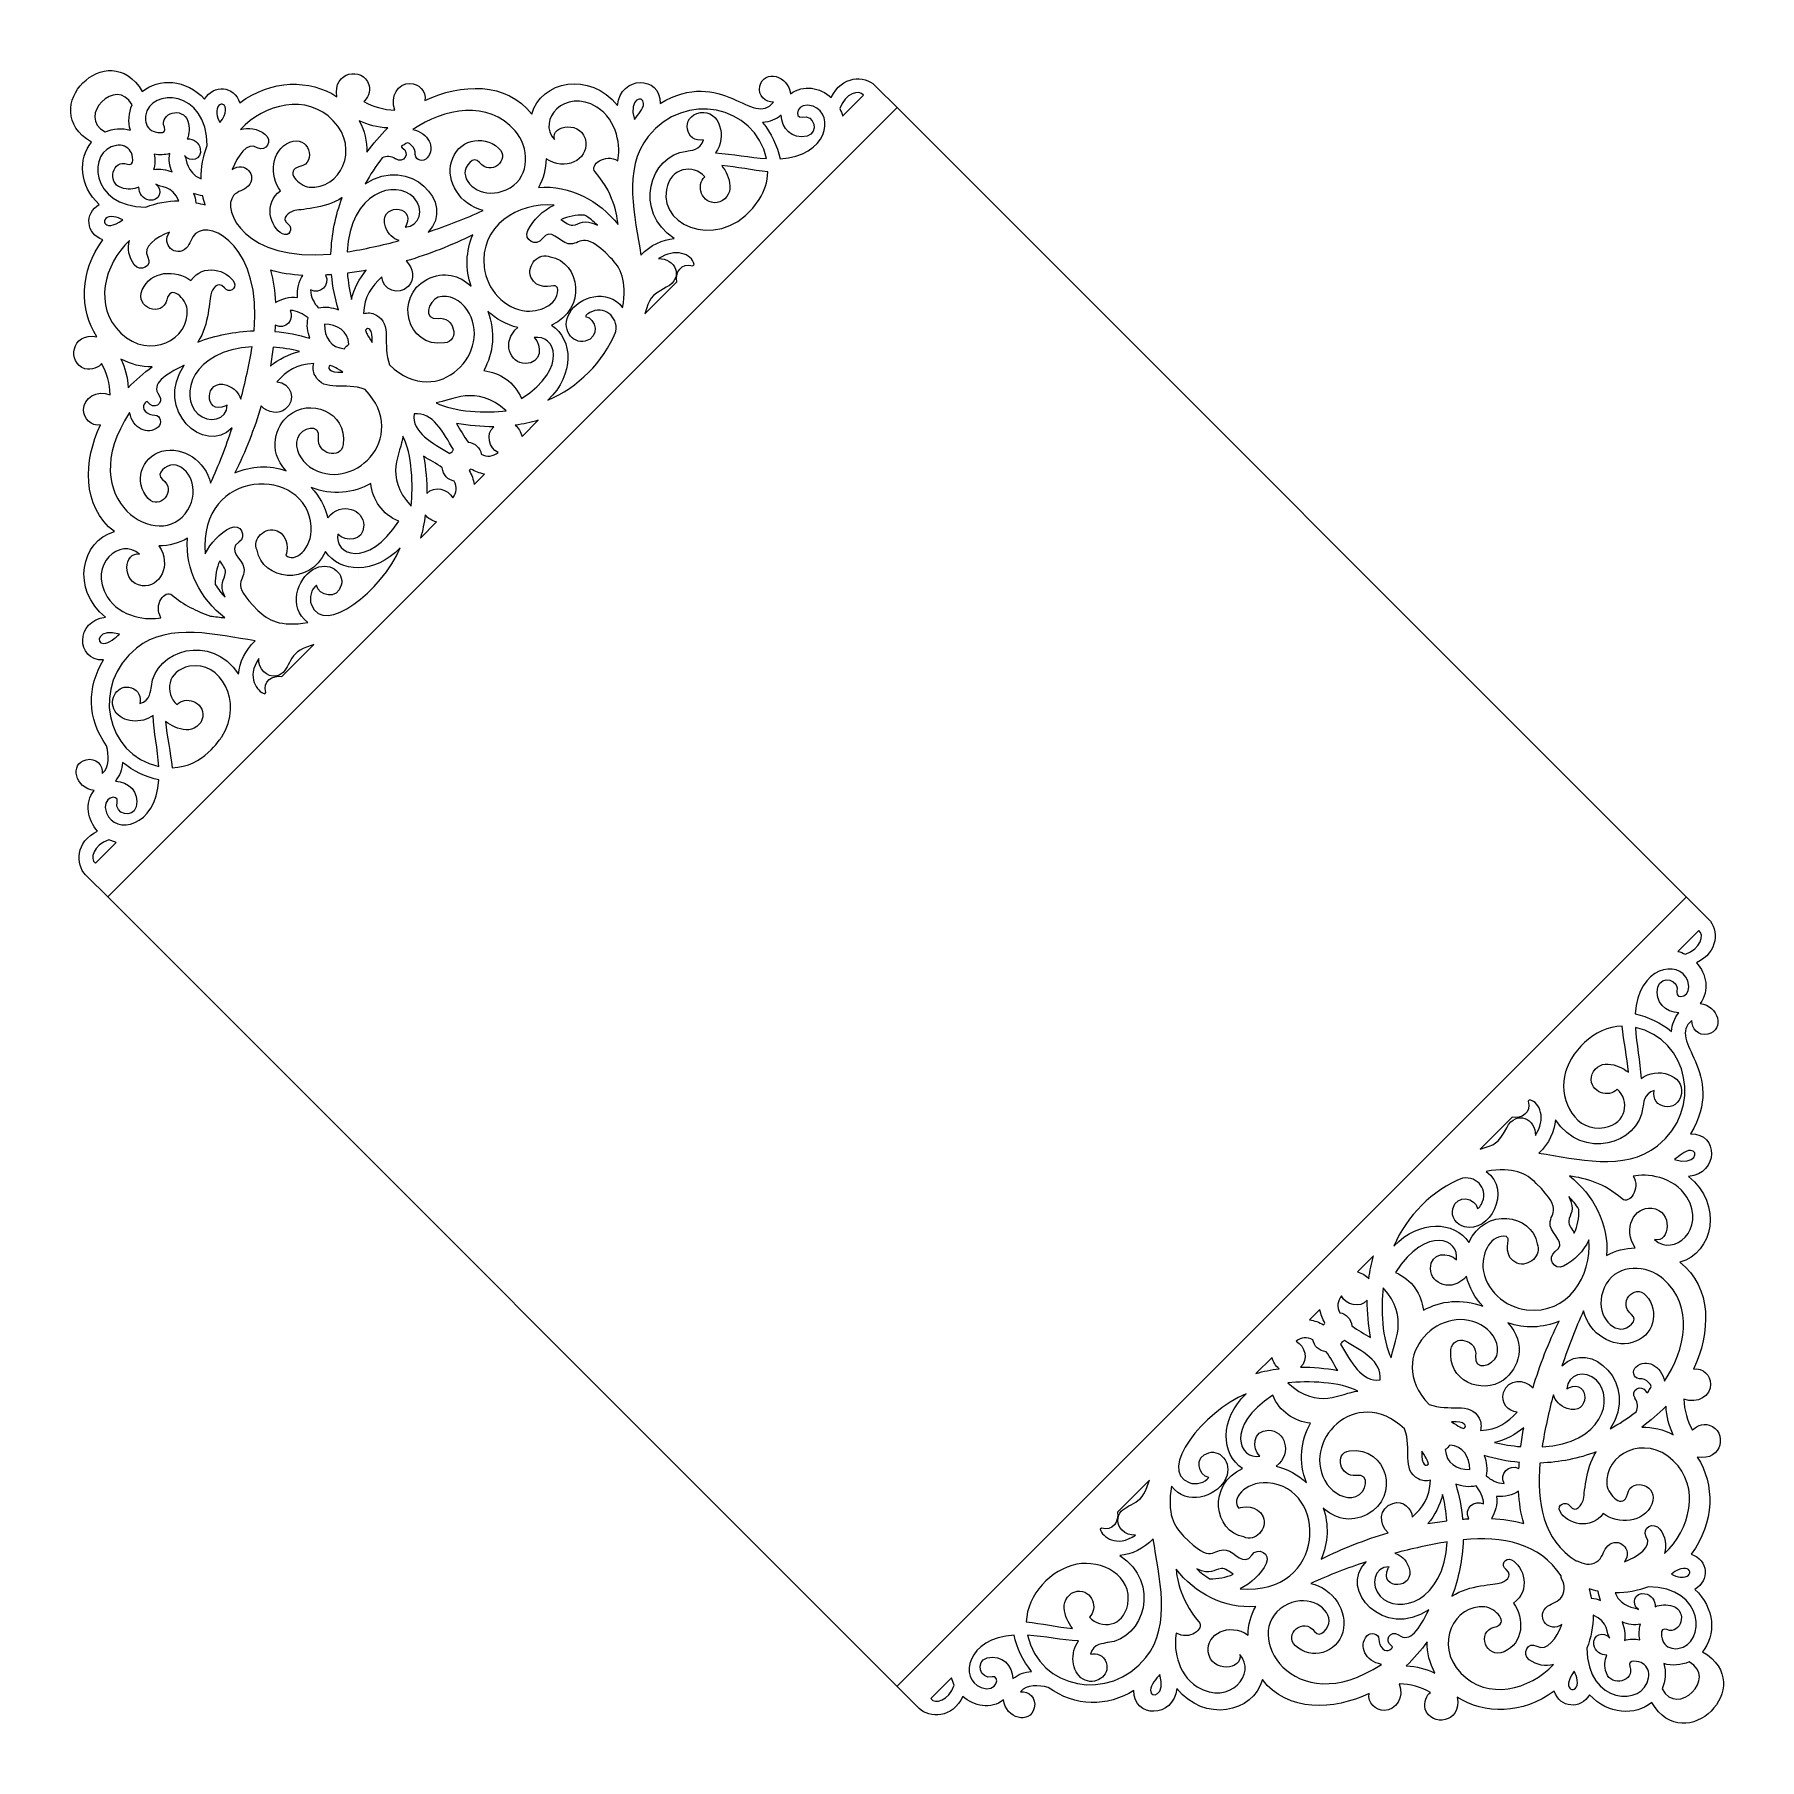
# Model space of a CAD drawing. Header units: millimetres. Extents: x -112 to 112, y -112 to 112.
import ezdxf
from ezdxf.lldxf.tags import DXFTag

# ---------------------------------------------------------------- set-up
doc = ezdxf.new("R2010")
doc.units = ezdxf.units.MM
doc.header["$MEASUREMENT"] = 0
doc.layers.add('layer 1', color=7, linetype='Continuous')
tags = doc.linetypes.add('New Line1', pattern=[0.2, 0.1, -0.1]).pattern_tags.tags
tags[6:7] = [DXFTag(74, 4), DXFTag(75, 0), DXFTag(340, '0'), DXFTag(46, 1.0), DXFTag(50, 0.0), DXFTag(44, 0.0), DXFTag(45, 0.0)]
tags[4:5] = [DXFTag(74, 4), DXFTag(75, 0), DXFTag(340, '0'), DXFTag(46, 1.0), DXFTag(50, 0.0), DXFTag(44, 0.0), DXFTag(45, 0.0)]
tags = doc.linetypes.add('New Line2', pattern=[0.2, 0.1, -0.1]).pattern_tags.tags
tags[6:7] = [DXFTag(74, 4), DXFTag(75, 0), DXFTag(340, '0'), DXFTag(46, 1.0), DXFTag(50, 0.0), DXFTag(44, 0.0), DXFTag(45, 0.0)]
tags[4:5] = [DXFTag(74, 4), DXFTag(75, 0), DXFTag(340, '0'), DXFTag(46, 1.0), DXFTag(50, 0.0), DXFTag(44, 0.0), DXFTag(45, 0.0)]

msp = doc.modelspace()

# ---------------------------------------------------------------- linework, layer by layer
at = {"layer": 'layer 1', "color": 196}
for points, knots in [([(104.6453, -98.0616), (106.4014, -95.9512), (106.2642, -92.3466), (103.6349, -89.9719), (103.6349, -89.9719), (105.6031, -88.8019), (105.3912, -86.1603), (103.1685, -85.3845), (103.1685, -85.3845), (106.2043, -81.3209), (106.2542, -76.272), (103.9543, -72.7846), (103.9543, -72.7846), (107.3143, -73.3907), (107.8557, -69.3822), (105.5158, -68.6338), (105.5158, -68.6338), (104.6527, -68.3594), (103.6225, -68.8658), (103.3306, -69.3024), (103.3306, -69.3024), (102.6471, -68.0451), (102.258, -66.7529), (102.2205, -65.2439), (102.2205, -65.2439), (103.9866, -65.9523), (105.6854, -64.8023), (105.6804, -63.3106), (105.6804, -63.3106), (105.6729, -62.1956), (104.7051, -61.1079), (103.4653, -61.3449), (103.4653, -61.3449), (105.6928, -56.7475), (105.9249, -50.6933), (101.6767, -47.4779), (101.6767, -47.4779), (106.0221, -46.2955), (107.3143, -39.9096), (102.8142, -36.3524), (102.8142, -36.3524), (106.7455, -35.9682), (106.7355, -30.7048), (103.0936, -30.7997), (103.0936, -30.7997), (107.9204, -22.7649), (99.8357, -18.7163), (103.2557, -16.0745), (103.2557, -16.0745), (103.1685, -17.0947), (104.0789, -18.1649), (105.3411, -17.8506), (105.3411, -17.8506), (107.5712, -17.2968), (106.7156, -14.1164), (104.3109, -13.8618), (104.3109, -13.8618), (105.6055, -12.188), (105.1465, -10.0078), (103.8518, -8.5635), (103.8518, -8.5635), (106.7252, -7.213), (106.7609, -4.2435), (105.4134, -2.896), (105.4134, -2.896), (105.4134, -2.896), (0.2281, 102.2897), (0.2281, 102.2897), (0.2281, 102.2897), (0.2281, 102.2897), (0.2289, 102.2904), (0.2289, 102.2904), (0.2289, 102.2904), (0.2289, 102.2904), (-2.8659, 105.3837), (-2.8659, 105.3837), (-2.8659, 105.3837), (-4.2134, 106.7312), (-7.1829, 106.6957), (-8.5334, 103.8221), (-8.5334, 103.8221), (-9.9777, 105.1168), (-12.1579, 105.5757), (-13.8317, 104.2811), (-13.8317, 104.2811), (-14.0862, 106.6858), (-17.2667, 107.5414), (-17.8205, 105.3113), (-17.8205, 105.3113), (-18.1348, 104.0491), (-17.0646, 103.1386), (-16.0444, 103.2259), (-16.0444, 103.2259), (-18.6862, 99.8059), (-22.7348, 107.8906), (-30.7696, 103.0638), (-30.7696, 103.0638), (-30.6748, 106.7057), (-35.9383, 106.7157), (-36.3224, 102.7843), (-36.3224, 102.7843), (-39.8795, 107.2844), (-46.2655, 105.9923), (-47.448, 101.6469), (-47.448, 101.6469), (-50.6633, 105.8951), (-56.7175, 105.663), (-61.315, 103.4355), (-61.315, 103.4355), (-61.0779, 104.6753), (-62.1656, 105.6431), (-63.2806, 105.6506), (-63.2806, 105.6506), (-64.7724, 105.6556), (-65.9224, 103.9568), (-65.2139, 102.1907), (-65.2139, 102.1907), (-66.7231, 102.2282), (-68.0153, 102.6173), (-69.2726, 103.3008), (-69.2726, 103.3008), (-68.836, 103.5927), (-68.3296, 104.6229), (-68.604, 105.4859), (-68.604, 105.4859), (-69.3524, 107.8257), (-73.3611, 107.2845), (-72.7548, 103.9243), (-72.7548, 103.9243), (-76.2422, 106.2242), (-81.2911, 106.1743), (-85.3547, 103.1385), (-85.3547, 103.1385), (-86.1305, 105.3612), (-88.7722, 105.5731), (-89.9421, 103.605), (-89.9421, 103.605), (-92.3169, 106.2343), (-95.9214, 106.3714), (-98.0318, 104.6153), (-98.0318, 104.6153), (-102.3907, 112.0051), (-112.0363, 102.3859), (-104.6298, 98.0173), (-104.6298, 98.0173), (-106.3859, 95.9069), (-106.2487, 92.3023), (-103.617, 89.9301), (-103.617, 89.9301), (-105.5852, 88.7601), (-105.3757, 86.1158), (-103.1507, 85.3425), (-103.1507, 85.3425), (-106.1889, 81.2765), (-106.2364, 76.23), (-103.9389, 72.7402), (-103.9389, 72.7402), (-107.299, 73.3463), (-107.8378, 69.3402), (-105.5005, 68.5894), (-105.5005, 68.5894), (-104.6374, 68.3149), (-103.6047, 68.8239), (-103.3154, 69.2579), (-103.3154, 69.2579), (-102.6295, 68.0032), (-102.2402, 66.7111), (-102.2027, 65.2019), (-102.2027, 65.2019), (-103.9688, 65.9103), (-105.6676, 64.7604), (-105.6627, 63.2686), (-105.6627, 63.2686), (-105.6577, 62.151), (-104.6899, 61.0634), (-103.45, 61.3005), (-103.45, 61.3005), (-105.6776, 56.7031), (-105.9071, 50.6513), (-101.6615, 47.4334), (-101.6615, 47.4334), (-106.0045, 46.2535), (-107.299, 39.865), (-102.799, 36.3079), (-102.799, 36.3079), (-106.7279, 35.9263), (-106.7203, 30.6604), (-103.0784, 30.7551), (-103.0784, 30.7551), (-105.1863, 27.2453), (-105.2561, 23.1643), (-102.6668, 19.6172), (-102.6668, 19.6172), (-102.3749, 18.3874), (-102.2252, 16.8157), (-103.238, 16.0326), (-103.238, 16.0326), (-103.1533, 17.0503), (-104.0613, 18.1229), (-105.3259, 17.8061), (-105.3259, 17.8061), (-107.5534, 17.2548), (-106.7003, 14.0718), (-104.2957, 13.8174), (-104.2957, 13.8174), (-105.5904, 12.1436), (-105.1313, 9.9634), (-103.8341, 8.5216), (-103.8341, 8.5216), (-106.7106, 7.1693), (-106.743, 4.1957), (-105.3907, 2.8491), (-105.3907, 2.8491), (-105.3907, 2.8491), (-102.3019, -0.2401), (-102.3019, -0.2401), (-102.3019, -0.2401), (-102.3019, -0.2401), (-102.3016, -0.2399), (-102.3016, -0.2399), (-102.3016, -0.2399), (-102.3016, -0.2399), (2.8789, -105.4203), (2.8789, -105.4203), (2.8789, -105.4203), (4.2255, -106.7725), (7.1989, -106.7405), (8.5514, -103.8638), (8.5514, -103.8638), (9.9932, -105.1609), (12.1734, -105.6199), (13.8472, -104.3253), (13.8472, -104.3253), (14.1016, -106.7301), (17.2846, -107.5831), (17.8359, -105.3556), (17.8359, -105.3556), (18.1527, -104.0908), (17.0801, -103.1828), (16.0624, -103.2677), (16.0624, -103.2677), (16.8455, -102.2549), (18.4172, -102.4045), (19.647, -102.6964), (19.647, -102.6964), (23.1941, -105.2858), (27.2752, -105.2159), (30.7849, -103.108), (30.7849, -103.108), (30.6902, -106.75), (35.9561, -106.7575), (36.3377, -102.8286), (36.3377, -102.8286), (39.8948, -107.3286), (46.2833, -106.0341), (47.4632, -101.6911), (47.4632, -101.6911), (50.6811, -105.9367), (56.7329, -105.7073), (61.3303, -103.4796), (61.3303, -103.4796), (61.0932, -104.7194), (62.181, -105.6872), (63.2984, -105.6923), (63.2984, -105.6923), (64.79, -105.6972), (65.9402, -103.9985), (65.2317, -102.2324), (65.2317, -102.2324), (66.7409, -102.2698), (68.033, -102.659), (69.2877, -103.3449), (69.2877, -103.3449), (68.8538, -103.6343), (68.3447, -104.667), (68.6192, -105.5302), (68.6192, -105.5302), (69.37, -107.8676), (73.3763, -107.3288), (72.77, -103.9686), (72.77, -103.9686), (76.2598, -106.2661), (81.3063, -106.2186), (85.3722, -103.1803), (85.3722, -103.1803), (86.1455, -105.4054), (88.7897, -105.6149), (89.9597, -103.6468), (89.9597, -103.6468), (92.3319, -106.2785), (95.9366, -106.4157), (98.0469, -104.6596), (98.0469, -104.6596), (102.4157, -112.066), (112.0354, -102.4206), (104.6453, -98.0616)], [0, 0, 0, 0, 0.01333333, 0.01333333, 0.01333333, 0.01333333, 0.02666667, 0.02666667, 0.02666667, 0.02666667, 0.04, 0.04, 0.04, 0.04, 0.05333333, 0.05333333, 0.05333333, 0.05333333, 0.06666667, 0.06666667, 0.06666667, 0.06666667, 0.08, 0.08, 0.08, 0.08, 0.09333333, 0.09333333, 0.09333333, 0.09333333, 0.10666667, 0.10666667, 0.10666667, 0.10666667, 0.12, 0.12, 0.12, 0.12, 0.13333333, 0.13333333, 0.13333333, 0.13333333, 0.14666667, 0.14666667, 0.14666667, 0.14666667, 0.16, 0.16, 0.16, 0.16, 0.17333333, 0.17333333, 0.17333333, 0.17333333, 0.18666667, 0.18666667, 0.18666667, 0.18666667, 0.2, 0.2, 0.2, 0.2, 0.21333333, 0.21333333, 0.21333333, 0.21333333, 0.22666667, 0.22666667, 0.22666667, 0.22666667, 0.24, 0.24, 0.24, 0.24, 0.25333333, 0.25333333, 0.25333333, 0.25333333, 0.26666667, 0.26666667, 0.26666667, 0.26666667, 0.28, 0.28, 0.28, 0.28, 0.29333333, 0.29333333, 0.29333333, 0.29333333, 0.30666667, 0.30666667, 0.30666667, 0.30666667, 0.32, 0.32, 0.32, 0.32, 0.33333333, 0.33333333, 0.33333333, 0.33333333, 0.34666667, 0.34666667, 0.34666667, 0.34666667, 0.36, 0.36, 0.36, 0.36, 0.37333333, 0.37333333, 0.37333333, 0.37333333, 0.38666667, 0.38666667, 0.38666667, 0.38666667, 0.4, 0.4, 0.4, 0.4, 0.41333333, 0.41333333, 0.41333333, 0.41333333, 0.42666667, 0.42666667, 0.42666667, 0.42666667, 0.44, 0.44, 0.44, 0.44, 0.45333333, 0.45333333, 0.45333333, 0.45333333, 0.46666667, 0.46666667, 0.46666667, 0.46666667, 0.48, 0.48, 0.48, 0.48, 0.49333333, 0.49333333, 0.49333333, 0.49333333, 0.50666667, 0.50666667, 0.50666667, 0.50666667, 0.52, 0.52, 0.52, 0.52, 0.53333333, 0.53333333, 0.53333333, 0.53333333, 0.54666667, 0.54666667, 0.54666667, 0.54666667, 0.56, 0.56, 0.56, 0.56, 0.57333333, 0.57333333, 0.57333333, 0.57333333, 0.58666667, 0.58666667, 0.58666667, 0.58666667, 0.6, 0.6, 0.6, 0.6, 0.61333333, 0.61333333, 0.61333333, 0.61333333, 0.62666667, 0.62666667, 0.62666667, 0.62666667, 0.64, 0.64, 0.64, 0.64, 0.65333333, 0.65333333, 0.65333333, 0.65333333, 0.66666667, 0.66666667, 0.66666667, 0.66666667, 0.68, 0.68, 0.68, 0.68, 0.69333333, 0.69333333, 0.69333333, 0.69333333, 0.70666667, 0.70666667, 0.70666667, 0.70666667, 0.72, 0.72, 0.72, 0.72, 0.73333333, 0.73333333, 0.73333333, 0.73333333, 0.74666667, 0.74666667, 0.74666667, 0.74666667, 0.76, 0.76, 0.76, 0.76, 0.77333333, 0.77333333, 0.77333333, 0.77333333, 0.78666667, 0.78666667, 0.78666667, 0.78666667, 0.8, 0.8, 0.8, 0.8, 0.81333333, 0.81333333, 0.81333333, 0.81333333, 0.82666667, 0.82666667, 0.82666667, 0.82666667, 0.84, 0.84, 0.84, 0.84, 0.85333333, 0.85333333, 0.85333333, 0.85333333, 0.86666667, 0.86666667, 0.86666667, 0.86666667, 0.88, 0.88, 0.88, 0.88, 0.89333333, 0.89333333, 0.89333333, 0.89333333, 0.90666667, 0.90666667, 0.90666667, 0.90666667, 0.92, 0.92, 0.92, 0.92, 0.93333333, 0.93333333, 0.93333333, 0.93333333, 0.94666667, 0.94666667, 0.94666667, 0.94666667, 0.96, 0.96, 0.96, 0.96, 0.97333333, 0.97333333, 0.97333333, 0.97333333, 1, 1, 1, 1]), ([(-102.8711, 99.3471), (-106.6846, 101.332), (-101.3505, 106.6695), (-99.3588, 102.8594), (-99.3588, 102.8594), (-99.8178, 101.8167), (-99.8926, 100.6442), (-99.5858, 99.5741), (-99.5858, 99.5741), (-100.6584, 99.8783), (-101.8284, 99.806), (-102.8711, 99.3471)], [0, 0, 0, 0, 0.25, 0.25, 0.25, 0.25, 0.5, 0.5, 0.5, 0.5, 1, 1, 1, 1]), ([(-89.6103, 97.5659), (-90.1366, 96.2114), (-90.4184, 94.7571), (-90.4035, 93.2604), (-90.4035, 93.2604), (-92.424, 94.1483), (-92.1422, 95.6975), (-92.5687, 96.2737), (-92.5687, 96.2737), (-91.8128, 95.2535), (-90.2713, 95.8072), (-90.4958, 97.1193), (-90.4958, 97.1193), (-90.643, 97.9898), (-91.3889, 98.4414), (-92.1872, 98.4713), (-92.1872, 98.4713), (-91.9027, 99.1298), (-91.8429, 99.9082), (-92.1223, 100.7613), (-92.1223, 100.7613), (-92.7658, 102.6971), (-95.869, 101.844), (-95.1706, 99.9631), (-95.1706, 99.9631), (-94.7739, 98.8929), (-96.4452, 99.297), (-96.8219, 99.534), (-96.8219, 99.534), (-97.4804, 99.953), (-97.7299, 100.6566), (-97.6126, 101.4174), (-97.6126, 101.4174), (-97.0165, 105.1866), (-89.5878, 104.8873), (-89.6103, 97.5659)], [0, 0, 0, 0, 0.1, 0.1, 0.1, 0.1, 0.2, 0.2, 0.2, 0.2, 0.3, 0.3, 0.3, 0.3, 0.4, 0.4, 0.4, 0.4, 0.5, 0.5, 0.5, 0.5, 0.6, 0.6, 0.6, 0.6, 0.7, 0.7, 0.7, 0.7, 0.8, 0.8, 0.8, 0.8, 1, 1, 1, 1]), ([(-87.9414, 100.5568), (-88.1385, 100.9286), (-88.3082, 101.3177), (-88.3531, 101.7218), (-88.3531, 101.7218), (-88.5801, 103.7797), (-85.9858, 103.1561), (-87.9414, 100.5568)], [0, 0, 0, 0, 0.33333333, 0.33333333, 0.33333333, 0.33333333, 1, 1, 1, 1]), ([(-73.2263, 100.8088), (-69.6615, 97.0646), (-72.3981, 91.8285), (-76.3419, 92.1902), (-76.3419, 92.1902), (-77.6665, 92.3124), (-79.6871, 94.353), (-77.5617, 94.8469), (-77.5617, 94.8469), (-75.2093, 95.3932), (-76.4666, 99.0452), (-78.8539, 98.025), (-78.8539, 98.025), (-81.3659, 96.9499), (-81.528, 93.6895), (-80.0737, 91.6964), (-80.0737, 91.6964), (-82.3587, 90.1449), (-81.4432, 86.9294), (-79.8118, 86.0962), (-79.8118, 86.0962), (-78.9611, 85.6647), (-78.3575, 86.8172), (-79.0934, 87.3635), (-79.0934, 87.3635), (-80.201, 88.1767), (-78.8289, 88.955), (-78.3798, 89.0948), (-78.3798, 89.0948), (-77.609, 89.3318), (-74.3611, 89.2968), (-72.0737, 90.8109), (-72.0737, 90.8109), (-72.9442, 88.4936), (-73.4456, 86.0864), (-73.5254, 83.4921), (-73.5254, 83.4921), (-84.6163, 82.424), (-87.8288, 89.1596), (-86.1676, 91.0954), (-86.1676, 91.0954), (-85.6512, 91.6917), (-84.8031, 91.7414), (-84.2742, 92.3103), (-84.2742, 92.3103), (-82.9896, 93.6848), (-84.7182, 95.623), (-86.3621, 94.478), (-86.3621, 94.478), (-85.6412, 96.2266), (-84.4738, 98.0974), (-83.0944, 97.3017), (-83.0944, 97.3017), (-81.9344, 96.6357), (-81.0839, 98.3045), (-82.0965, 99.0578), (-82.0965, 99.0578), (-83.0794, 99.7912), (-84.2393, 99.9583), (-85.2721, 99.6789), (-85.2721, 99.6789), (-82.199, 102.9765), (-76.6563, 104.4133), (-73.2263, 100.8088)], [0, 0, 0, 0, 0.05882353, 0.05882353, 0.05882353, 0.05882353, 0.11764706, 0.11764706, 0.11764706, 0.11764706, 0.17647059, 0.17647059, 0.17647059, 0.17647059, 0.23529412, 0.23529412, 0.23529412, 0.23529412, 0.29411765, 0.29411765, 0.29411765, 0.29411765, 0.35294118, 0.35294118, 0.35294118, 0.35294118, 0.41176471, 0.41176471, 0.41176471, 0.41176471, 0.47058824, 0.47058824, 0.47058824, 0.47058824, 0.52941176, 0.52941176, 0.52941176, 0.52941176, 0.58823529, 0.58823529, 0.58823529, 0.58823529, 0.64705882, 0.64705882, 0.64705882, 0.64705882, 0.70588235, 0.70588235, 0.70588235, 0.70588235, 0.76470588, 0.76470588, 0.76470588, 0.76470588, 0.82352941, 0.82352941, 0.82352941, 0.82352941, 0.88235294, 0.88235294, 0.88235294, 0.88235294, 1, 1, 1, 1]), ([(-65.1216, 95.8422), (-64.1014, 95.1163), (-63.1359, 96.6554), (-64.2734, 97.2889), (-64.2734, 97.2889), (-64.2709, 97.2914), (-64.2709, 97.2914), (-64.2709, 97.2914), (-64.2709, 97.2914), (-64.5004, 97.4361), (-64.4106, 97.5559), (-64.009, 97.6531), (-64.009, 97.6531), (-63.7296, 98.0023), (-63.4252, 97.9974), (-63.096, 97.6482), (-63.096, 97.6482), (-62.7093, 97.3413), (-62.5871, 96.8699), (-62.5697, 96.3984), (-62.5697, 96.3984), (-62.5372, 95.5927), (-61.4795, 95.4381), (-61.0255, 95.9668), (-61.0255, 95.9668), (-59.8856, 97.2914), (-60.8559, 99.2596), (-62.9114, 99.6687), (-62.9114, 99.6687), (-58.8228, 102.3753), (-53.1229, 103.5702), (-49.6031, 99.5017), (-49.6031, 99.5017), (-47.7571, 97.3663), (-47.6149, 93.6869), (-50.2567, 92.1028), (-50.2567, 92.1028), (-52.9482, 90.4889), (-55.994, 91.9282), (-56.1287, 94.0137), (-56.1287, 94.0137), (-56.1836, 94.8269), (-54.9863, 96.4333), (-54.213, 95.3806), (-54.213, 95.3806), (-52.8235, 93.4872), (-50.1269, 95.7697), (-51.7484, 97.2564), (-51.7484, 97.2564), (-53.8238, 99.1623), (-57.1366, 98.2242), (-57.8849, 95.4654), (-57.8849, 95.4654), (-58.5781, 92.9049), (-56.8399, 89.9205), (-53.7391, 89.1443), (-53.7391, 89.1443), (-56.0889, 88.0966), (-58.4761, 87.1561), (-60.9133, 86.3504), (-60.9133, 86.3504), (-57.2264, 90.0124), (-63.3056, 96.5005), (-69.063, 92.5892), (-69.063, 92.5892), (-68.4518, 93.7642), (-67.7259, 94.8942), (-66.8752, 95.9642), (-66.8752, 95.9642), (-66.3214, 96.2336), (-65.7003, 96.2461), (-65.129, 95.8295), (-65.129, 95.8295), (-65.1241, 95.8348), (-65.1215, 95.8372), (-65.1216, 95.8422)], [0, 0, 0, 0, 0.05, 0.05, 0.05, 0.05, 0.1, 0.1, 0.1, 0.1, 0.15, 0.15, 0.15, 0.15, 0.2, 0.2, 0.2, 0.2, 0.25, 0.25, 0.25, 0.25, 0.3, 0.3, 0.3, 0.3, 0.35, 0.35, 0.35, 0.35, 0.4, 0.4, 0.4, 0.4, 0.45, 0.45, 0.45, 0.45, 0.5, 0.5, 0.5, 0.5, 0.55, 0.55, 0.55, 0.55, 0.6, 0.6, 0.6, 0.6, 0.65, 0.65, 0.65, 0.65, 0.7, 0.7, 0.7, 0.7, 0.75, 0.75, 0.75, 0.75, 0.8, 0.8, 0.8, 0.8, 0.85, 0.85, 0.85, 0.85, 0.9, 0.9, 0.9, 0.9, 1, 1, 1, 1]), ([(-38.994, 102.5774), (-36.2401, 100.896), (-35.8933, 97.2416), (-36.2599, 95.6027), (-36.2599, 95.6027), (-37.8963, 96.6155), (-40.0067, 95.0738), (-39.2034, 94.1508), (-39.2034, 94.1508), (-36.439, 90.9886), (-36.2983, 87.7367), (-36.2325, 87.3034), (-36.2325, 87.3034), (-38.707, 90.4365), (-42.4538, 92.4721), (-46.5797, 92.1478), (-46.5797, 92.1478), (-45.9212, 93.2802), (-45.6044, 94.565), (-45.5796, 95.8721), (-45.5796, 95.8721), (-43.1174, 94.1483), (-40.149, 95.7449), (-40.4158, 98.0224), (-40.4158, 98.0224), (-40.7451, 100.8512), (-44.9983, 100.3798), (-44.5043, 98.374), (-44.5043, 98.374), (-46.7969, 100.8262), (-43.1822, 105.1344), (-38.994, 102.5774)], [0, 0, 0, 0, 0.11111111, 0.11111111, 0.11111111, 0.11111111, 0.22222222, 0.22222222, 0.22222222, 0.22222222, 0.33333333, 0.33333333, 0.33333333, 0.33333333, 0.44444444, 0.44444444, 0.44444444, 0.44444444, 0.55555556, 0.55555556, 0.55555556, 0.55555556, 0.66666667, 0.66666667, 0.66666667, 0.66666667, 0.77777778, 0.77777778, 0.77777778, 0.77777778, 1, 1, 1, 1]), ([(-16.9424, 95.8821), (-19.1625, 96.0168), (-21.3527, 96.5207), (-23.5654, 96.613), (-23.5654, 96.613), (-22.0084, 98.7092), (-23.0685, 102.2064), (-25.5387, 101.854), (-25.5387, 101.854), (-28.2581, 101.4355), (-27.4644, 97.7691), (-25.127, 98.3441), (-25.127, 98.3441), (-25.4414, 96.9123), (-26.9306, 96.9746), (-27.3072, 96.8474), (-27.3072, 96.8474), (-32.2139, 96.341), (-34.2369, 88.9647), (-28.9462, 85.5099), (-28.9462, 85.5099), (-30.4404, 85.3776), (-32.0194, 84.6718), (-33.2791, 83.3471), (-33.2791, 83.3471), (-33.9776, 88.3361), (-35.7512, 94.4302), (-32.3138, 98.7658), (-32.3138, 98.7658), (-27.6054, 104.7011), (-18.4622, 102.8289), (-16.9424, 95.8821)], [0, 0, 0, 0, 0.11111111, 0.11111111, 0.11111111, 0.11111111, 0.22222222, 0.22222222, 0.22222222, 0.22222222, 0.33333333, 0.33333333, 0.33333333, 0.33333333, 0.44444444, 0.44444444, 0.44444444, 0.44444444, 0.55555556, 0.55555556, 0.55555556, 0.55555556, 0.66666667, 0.66666667, 0.66666667, 0.66666667, 0.77777778, 0.77777778, 0.77777778, 0.77777778, 1, 1, 1, 1]), ([(-32.9148, 103.024), (-32.9199, 102.3454), (-33.6681, 101.5373), (-34.1147, 100.9709), (-34.1147, 100.9709), (-34.9628, 103.685), (-32.9048, 104.2213), (-32.9148, 103.024)], [0, 0, 0, 0, 0.33333333, 0.33333333, 0.33333333, 0.33333333, 1, 1, 1, 1]), ([(-15.049, 101.5173), (-14.9543, 99.8509), (-13.697, 98.3192), (-11.689, 98.8206), (-11.689, 98.8206), (-10.095, 99.2173), (-10.7485, 101.6968), (-12.3325, 101.2802), (-12.3325, 101.2802), (-13.4426, 100.9884), (-13.0559, 103.4903), (-10.8982, 102.6746), (-10.8982, 102.6746), (-7.9748, 101.5712), (-9.0661, 96.1799), (-15.1964, 95.8671), (-15.1964, 95.8671), (-15.5556, 97.5634), (-16.3338, 99.1848), (-17.4514, 100.5718), (-17.4514, 100.5718), (-16.5558, 100.6641), (-15.7276, 100.9435), (-15.049, 101.5173)], [0, 0, 0, 0, 0.14285714, 0.14285714, 0.14285714, 0.14285714, 0.28571429, 0.28571429, 0.28571429, 0.28571429, 0.42857143, 0.42857143, 0.42857143, 0.42857143, 0.57142857, 0.57142857, 0.57142857, 0.57142857, 0.71428571, 0.71428571, 0.71428571, 0.71428571, 1, 1, 1, 1]), ([(-4.3726, 104.1165), (-4.3726, 104.1165), (-7.0742, 101.4149), (-7.0742, 101.4149), (-7.0742, 101.4149), (-7.1565, 101.7418), (-7.2711, 102.066), (-7.4283, 102.3778), (-7.4283, 102.3778), (-6.7514, 104.383), (-4.8752, 104.9069), (-4.3726, 104.1165)], [0, 0, 0, 0, 0.25, 0.25, 0.25, 0.25, 0.5, 0.5, 0.5, 0.5, 1, 1, 1, 1]), ([(-66.1418, 99.8609), (-67.1297, 98.878), (-68.0377, 97.8303), (-68.8509, 96.7227), (-68.8509, 96.7227), (-68.826, 98.1048), (-69.1653, 99.5117), (-69.8611, 100.7963), (-69.8611, 100.7963), (-68.7386, 100.2425), (-67.4539, 99.9356), (-66.1418, 99.8609)], [0, 0, 0, 0, 0.25, 0.25, 0.25, 0.25, 0.5, 0.5, 0.5, 0.5, 1, 1, 1, 1]), ([(-101.4317, 97.5984), (-100.6684, 97.7181), (-99.9649, 97.4686), (-99.5484, 96.8077), (-99.5484, 96.8077), (-99.3089, 96.4335), (-98.9048, 94.7622), (-99.9749, 95.1587), (-99.9749, 95.1587), (-101.8557, 95.8571), (-102.7089, 92.754), (-100.7732, 92.1104), (-100.7732, 92.1104), (-99.9225, 91.8285), (-99.1443, 91.8885), (-98.4858, 92.1728), (-98.4858, 92.1728), (-98.4533, 91.3771), (-98.0019, 90.6312), (-97.1338, 90.4815), (-97.1338, 90.4815), (-95.8192, 90.2594), (-95.2653, 91.8011), (-96.2882, 92.5544), (-96.2882, 92.5544), (-95.7095, 92.1303), (-94.1628, 92.4097), (-93.2722, 90.3916), (-93.2722, 90.3916), (-94.769, 90.4066), (-96.2258, 90.1222), (-97.5802, 89.5958), (-97.5802, 89.5958), (-104.9017, 89.5734), (-105.201, 97.0021), (-101.4317, 97.5984)], [0, 0, 0, 0, 0.1, 0.1, 0.1, 0.1, 0.2, 0.2, 0.2, 0.2, 0.3, 0.3, 0.3, 0.3, 0.4, 0.4, 0.4, 0.4, 0.5, 0.5, 0.5, 0.5, 0.6, 0.6, 0.6, 0.6, 0.7, 0.7, 0.7, 0.7, 0.8, 0.8, 0.8, 0.8, 1, 1, 1, 1]), ([(-94.1578, 94.1459), (-94.9137, 94.4677), (-95.7517, 94.6124), (-96.5574, 94.4552), (-96.5574, 94.4552), (-96.3678, 95.0987), (-96.3279, 95.7972), (-96.4876, 96.4757), (-96.4876, 96.4757), (-95.809, 96.3161), (-95.1131, 96.3535), (-94.4695, 96.5431), (-94.4695, 96.5431), (-94.6242, 95.74), (-94.482, 94.8993), (-94.1578, 94.1459)], [0, 0, 0, 0, 0.2, 0.2, 0.2, 0.2, 0.4, 0.4, 0.4, 0.4, 0.6, 0.6, 0.6, 0.6, 1, 1, 1, 1]), ([(-29.9514, 91.8734), (-29.4027, 94.8069), (-26.4491, 95.1812), (-24.9723, 93.5197), (-24.9723, 93.5197), (-26.1497, 92.512), (-25.4188, 89.9153), (-23.3808, 90.1771), (-23.3808, 90.1771), (-22.3431, 90.3118), (-21.6047, 91.3745), (-21.6946, 92.3325), (-21.6946, 92.3325), (-21.7893, 93.3502), (-22.1811, 94.2558), (-22.7722, 94.9865), (-22.7722, 94.9865), (-20.7767, 94.8169), (-18.781, 94.3579), (-16.7778, 94.151), (-16.7778, 94.151), (-16.8103, 92.8712), (-17.2369, 91.6613), (-17.8954, 90.5938), (-17.8954, 90.5938), (-22.1274, 83.7618), (-30.9288, 86.6426), (-29.9514, 91.8734)], [0, 0, 0, 0, 0.125, 0.125, 0.125, 0.125, 0.25, 0.25, 0.25, 0.25, 0.375, 0.375, 0.375, 0.375, 0.5, 0.5, 0.5, 0.5, 0.625, 0.625, 0.625, 0.625, 0.75, 0.75, 0.75, 0.75, 1, 1, 1, 1]), ([(-66.4462, 87.034), (-66.0894, 86.0288), (-65.426, 85.4599), (-64.6551, 85.228), (-64.6551, 85.228), (-66.6732, 84.6917), (-69.3424, 84.0879), (-71.4303, 83.7612), (-71.4303, 83.7612), (-71.0511, 91.5989), (-65.1142, 93.2604), (-62.7493, 90.8106), (-62.7493, 90.8106), (-61.4048, 89.4162), (-61.9311, 86.999), (-63.9092, 86.9816), (-63.9092, 86.9816), (-63.8494, 87.0465), (-63.7995, 87.1163), (-63.767, 87.1886), (-63.767, 87.1886), (-62.4924, 90.0798), (-67.5014, 90), (-66.4462, 87.034)], [0, 0, 0, 0, 0.14285714, 0.14285714, 0.14285714, 0.14285714, 0.28571429, 0.28571429, 0.28571429, 0.28571429, 0.42857143, 0.42857143, 0.42857143, 0.42857143, 0.57142857, 0.57142857, 0.57142857, 0.57142857, 0.71428571, 0.71428571, 0.71428571, 0.71428571, 1, 1, 1, 1]), ([(-89.8846, 89.8729), (-90.2737, 89.9877), (-90.6704, 90.08), (-91.0696, 90.1597), (-91.0696, 90.1597), (-91.1119, 90.5713), (-91.2143, 90.9778), (-91.3739, 91.362), (-91.3739, 91.362), (-90.9897, 91.2024), (-90.5856, 91.0976), (-90.174, 91.0552), (-90.174, 91.0552), (-90.0942, 90.6561), (-89.9994, 90.262), (-89.8846, 89.8729)], [0, 0, 0, 0, 0.2, 0.2, 0.2, 0.2, 0.4, 0.4, 0.4, 0.4, 0.6, 0.6, 0.6, 0.6, 1, 1, 1, 1]), ([(-45.3375, 64.5086), (-41.8702, 67.8612), (-42.0722, 72.3588), (-44.861, 74.2446), (-44.861, 74.2446), (-40.2698, 76.2705), (-41.1308, 82.4514), (-45.038, 83.1176), (-45.038, 83.1176), (-46.4774, 83.8386), (-48.1737, 82.0125), (-47.5574, 80.5035), (-47.5574, 80.5035), (-46.8478, 78.7649), (-44.8676, 79.3767), (-44.3845, 79.3609), (-44.3845, 79.3609), (-44.2922, 79.2735), (-44.2248, 79.2213), (-44.1026, 79.1589), (-44.1026, 79.1589), (-43.8183, 77.1183), (-46.0983, 75.9609), (-48.1162, 76.0881), (-48.1162, 76.0881), (-51.0124, 76.2752), (-53.3073, 78.9841), (-53.6292, 81.7505), (-53.6292, 81.7505), (-54.2429, 87.0988), (-49.2414, 90.2444), (-44.5417, 89.8502), (-44.5417, 89.8502), (-45.996, 89.1443), (-47.2407, 87.9693), (-47.9492, 86.5574), (-47.9492, 86.5574), (-48.5778, 85.3001), (-46.8391, 84.3248), (-46.0583, 85.4848), (-46.0583, 85.4848), (-45.0155, 87.0363), (-43.883, 85.0258), (-42.733, 84.8337), (-42.733, 84.8337), (-40.9219, 84.5293), (-41.0169, 86.8642), (-37.2176, 83.0152), (-37.2176, 83.0152), (-35.883, 81.6656), (-35.0648, 80.129), (-35.6361, 76.5094), (-35.6361, 76.5094), (-37.5989, 79.1703), (-41.35, 77.8883), (-42.5136, 75.8534), (-42.5136, 75.8534), (-43.7464, 73.8344), (-42.1776, 71.7378), (-40.4955, 72.1691), (-40.4955, 72.1691), (-38.4924, 72.6755), (-39.1136, 75.1525), (-40.4705, 75.387), (-40.4705, 75.387), (-40.3283, 75.5991), (-40.1637, 75.7487), (-39.9117, 75.8809), (-39.9117, 75.8809), (-38.0832, 76.8614), (-36.2398, 75.4269), (-36.5067, 73.4389), (-36.5067, 73.4389), (-38.131, 69.4308), (-41.4903, 66.1501), (-45.3375, 64.5086)], [0, 0, 0, 0, 0.05, 0.05, 0.05, 0.05, 0.1, 0.1, 0.1, 0.1, 0.15, 0.15, 0.15, 0.15, 0.2, 0.2, 0.2, 0.2, 0.25, 0.25, 0.25, 0.25, 0.3, 0.3, 0.3, 0.3, 0.35, 0.35, 0.35, 0.35, 0.4, 0.4, 0.4, 0.4, 0.45, 0.45, 0.45, 0.45, 0.5, 0.5, 0.5, 0.5, 0.55, 0.55, 0.55, 0.55, 0.6, 0.6, 0.6, 0.6, 0.65, 0.65, 0.65, 0.65, 0.7, 0.7, 0.7, 0.7, 0.75, 0.75, 0.75, 0.75, 0.8, 0.8, 0.8, 0.8, 0.85, 0.85, 0.85, 0.85, 0.9, 0.9, 0.9, 0.9, 1, 1, 1, 1]), ([(-89.1063, 78.3681), (-88.9866, 78.7523), (-88.2233, 80.229), (-87.3752, 79.0815), (-87.3752, 79.0815), (-86.8314, 78.3431), (-85.6789, 78.9468), (-86.1105, 79.7973), (-86.1105, 79.7973), (-86.9411, 81.4312), (-90.1566, 82.3468), (-91.7106, 80.0593), (-91.7106, 80.0593), (-93.7013, 81.5161), (-96.9616, 81.354), (-98.0367, 78.842), (-98.0367, 78.842), (-99.0569, 76.4547), (-95.405, 75.1975), (-94.8588, 77.5498), (-94.8588, 77.5498), (-94.3649, 79.6751), (-92.3268, 77.6521), (-92.2046, 76.3275), (-92.2046, 76.3275), (-91.8429, 72.3837), (-97.0789, 69.6472), (-100.8207, 73.2144), (-100.8207, 73.2144), (-104.4252, 76.6444), (-102.9884, 82.1871), (-99.6908, 85.2604), (-99.6908, 85.2604), (-99.9702, 84.2277), (-99.8054, 83.0652), (-99.072, 82.0823), (-99.072, 82.0823), (-98.3161, 81.072), (-96.6474, 81.9227), (-97.3133, 83.0826), (-97.3133, 83.0826), (-98.1091, 84.4621), (-96.2407, 85.627), (-94.4896, 86.3504), (-94.4896, 86.3504), (-95.6371, 84.704), (-93.6963, 82.9779), (-92.3243, 84.26), (-92.3243, 84.26), (-91.753, 84.7914), (-91.7032, 85.6395), (-91.1095, 86.1534), (-91.1095, 86.1534), (-88.9573, 88.0014), (-82.4823, 84.1685), (-83.5037, 73.5137), (-83.5037, 73.5137), (-86.098, 73.4338), (-88.5076, 72.9299), (-90.8227, 72.0618), (-90.8227, 72.0618), (-89.2984, 74.3645), (-89.3508, 77.5798), (-89.1063, 78.3681)], [0, 0, 0, 0, 0.05882353, 0.05882353, 0.05882353, 0.05882353, 0.11764706, 0.11764706, 0.11764706, 0.11764706, 0.17647059, 0.17647059, 0.17647059, 0.17647059, 0.23529412, 0.23529412, 0.23529412, 0.23529412, 0.29411765, 0.29411765, 0.29411765, 0.29411765, 0.35294118, 0.35294118, 0.35294118, 0.35294118, 0.41176471, 0.41176471, 0.41176471, 0.41176471, 0.47058824, 0.47058824, 0.47058824, 0.47058824, 0.52941176, 0.52941176, 0.52941176, 0.52941176, 0.58823529, 0.58823529, 0.58823529, 0.58823529, 0.64705882, 0.64705882, 0.64705882, 0.64705882, 0.70588235, 0.70588235, 0.70588235, 0.70588235, 0.76470588, 0.76470588, 0.76470588, 0.76470588, 0.82352941, 0.82352941, 0.82352941, 0.82352941, 0.88235294, 0.88235294, 0.88235294, 0.88235294, 1, 1, 1, 1]), ([(-101.7336, 88.3412), (-101.3296, 88.2963), (-100.9403, 88.1267), (-100.5687, 87.9295), (-100.5687, 87.9295), (-103.1679, 85.9739), (-103.7916, 88.5682), (-101.7336, 88.3412)], [0, 0, 0, 0, 0.33333333, 0.33333333, 0.33333333, 0.33333333, 1, 1, 1, 1]), ([(-43.6537, 87.9496), (-42.7383, 88.3911), (-41.6905, 88.5608), (-40.573, 88.5358), (-40.573, 88.5358), (-39.9618, 88.1641), (-39.4106, 87.7326), (-38.9091, 87.2561), (-38.9091, 87.2561), (-40.78, 88.1441), (-41.1093, 87.3359), (-42.1146, 87.2336), (-42.1146, 87.2336), (-42.666, 87.1763), (-43.1249, 87.6403), (-43.6537, 87.9496)], [0, 0, 0, 0, 0.2, 0.2, 0.2, 0.2, 0.4, 0.4, 0.4, 0.4, 0.6, 0.6, 0.6, 0.6, 1, 1, 1, 1]), ([(-63.767, 82.5889), (-60.776, 83.4594), (-57.8575, 84.6119), (-55.0986, 85.9888), (-55.0986, 85.9888), (-55.9792, 83.876), (-56.1288, 81.5012), (-55.3232, 79.3234), (-55.3232, 79.3234), (-56.8299, 80.7204), (-58.8404, 81.3341), (-61.0605, 80.1866), (-61.0605, 80.1866), (-65.3607, 77.9623), (-63.7015, 71.2956), (-58.7831, 71.9322), (-58.7831, 71.9322), (-56.6901, 72.204), (-57.5259, 75.4396), (-59.6211, 75.1303), (-59.6211, 75.1303), (-61.6118, 74.8359), (-60.9158, 77.4028), (-59.5912, 77.8742), (-59.5912, 77.8742), (-58.2093, 78.3681), (-56.6377, 77.3952), (-55.8695, 76.2876), (-55.8695, 76.2876), (-52.23, 71.0367), (-59.4989, 62.9793), (-65.905, 69.081), (-65.905, 69.081), (-66.9601, 71.7127), (-65.426, 74.3494), (-67.7134, 75.5843), (-67.7134, 75.5843), (-68.2274, 75.8637), (-68.786, 75.9036), (-69.2875, 75.7464), (-69.2875, 75.7464), (-69.2128, 77.9964), (-68.2524, 79.2861), (-66.9151, 80.5284), (-66.9151, 80.5284), (-66.7944, 78.8452), (-64.7814, 77.9825), (-63.4827, 79.2811), (-63.4827, 79.2811), (-62.5884, 80.1753), (-62.8305, 81.716), (-63.767, 82.5889)], [0, 0, 0, 0, 0.07142857, 0.07142857, 0.07142857, 0.07142857, 0.14285714, 0.14285714, 0.14285714, 0.14285714, 0.21428571, 0.21428571, 0.21428571, 0.21428571, 0.28571429, 0.28571429, 0.28571429, 0.28571429, 0.35714286, 0.35714286, 0.35714286, 0.35714286, 0.42857143, 0.42857143, 0.42857143, 0.42857143, 0.5, 0.5, 0.5, 0.5, 0.57142857, 0.57142857, 0.57142857, 0.57142857, 0.64285714, 0.64285714, 0.64285714, 0.64285714, 0.71428571, 0.71428571, 0.71428571, 0.71428571, 0.78571429, 0.78571429, 0.78571429, 0.78571429, 0.85714286, 0.85714286, 0.85714286, 0.85714286, 1, 1, 1, 1]), ([(-26.3467, 82.1424), (-26.3467, 82.1424), (-26.5313, 81.9578), (-26.5313, 81.9578), (-26.5313, 81.9578), (-27.993, 82.471), (-28.8803, 80.9962), (-28.6092, 79.8799), (-28.6092, 79.8799), (-28.6092, 79.8799), (-32.77, 75.7191), (-32.77, 75.7191), (-32.77, 75.7191), (-32.0662, 77.7058), (-32.1697, 78.0122), (-29.9636, 79.1639), (-29.9636, 79.1639), (-27.5398, 80.4293), (-28.882, 83.0034), (-30.964, 82.8883), (-30.964, 82.8883), (-28.8338, 84.3101), (-26.6561, 83.5393), (-26.3467, 82.1424)], [0, 0, 0, 0, 0.14285714, 0.14285714, 0.14285714, 0.14285714, 0.28571429, 0.28571429, 0.28571429, 0.28571429, 0.42857143, 0.42857143, 0.42857143, 0.42857143, 0.57142857, 0.57142857, 0.57142857, 0.57142857, 0.71428571, 0.71428571, 0.71428571, 0.71428571, 1, 1, 1, 1]), ([(-77.856, 77.8443), (-78.8738, 77.979), (-80.0188, 77.6771), (-80.7297, 77.1858), (-80.7297, 77.1858), (-80.7971, 78.6151), (-81.0017, 80.032), (-81.4007, 81.3891), (-81.4007, 81.3891), (-80.0462, 80.9875), (-78.6293, 80.783), (-77.1975, 80.7181), (-77.1975, 80.7181), (-77.6914, 80.0045), (-77.9933, 78.8596), (-77.856, 77.8443)], [0, 0, 0, 0, 0.2, 0.2, 0.2, 0.2, 0.4, 0.4, 0.4, 0.4, 0.6, 0.6, 0.6, 0.6, 1, 1, 1, 1]), ([(-75.1919, 76.4972), (-75.6959, 77.1308), (-76.1872, 77.8817), (-76.1722, 78.8246), (-76.1722, 78.8246), (-74.9999, 78.186), (-73.5554, 79.4108), (-74.2415, 80.7553), (-74.2415, 80.7553), (-73.9795, 80.7678), (-73.7151, 80.7927), (-73.4508, 80.8128), (-73.4508, 80.8128), (-73.3112, 79.2561), (-73.0068, 77.7295), (-72.5577, 76.2477), (-72.5577, 76.2477), (-73.3908, 76.577), (-74.3038, 76.6818), (-75.1919, 76.4972)], [0, 0, 0, 0, 0.16666667, 0.16666667, 0.16666667, 0.16666667, 0.33333333, 0.33333333, 0.33333333, 0.33333333, 0.5, 0.5, 0.5, 0.5, 0.66666667, 0.66666667, 0.66666667, 0.66666667, 1, 1, 1, 1]), ([(-71.3977, 81.0148), (-70.5796, 81.1145), (-69.7614, 81.2293), (-68.9432, 81.374), (-68.9432, 81.374), (-69.8512, 80.3014), (-70.5098, 79.0291), (-70.8565, 77.5899), (-70.8565, 77.5899), (-71.1259, 78.7173), (-71.3079, 79.8624), (-71.3977, 81.0148)], [0, 0, 0, 0, 0.25, 0.25, 0.25, 0.25, 0.5, 0.5, 0.5, 0.5, 1, 1, 1, 1]), ([(-78.8365, 76.1605), (-77.8959, 76.173), (-77.1426, 75.684), (-76.5091, 75.1802), (-76.5091, 75.1802), (-76.6962, 74.2896), (-76.5889, 73.3791), (-76.2622, 72.5435), (-76.2622, 72.5435), (-77.7415, 72.9951), (-79.2681, 73.2993), (-80.8248, 73.4391), (-80.8248, 73.4391), (-80.8074, 73.701), (-80.7824, 73.9655), (-80.7674, 74.2298), (-80.7674, 74.2298), (-79.4226, 73.5437), (-78.2003, 74.9856), (-78.8365, 76.1605)], [0, 0, 0, 0, 0.16666667, 0.16666667, 0.16666667, 0.16666667, 0.33333333, 0.33333333, 0.33333333, 0.33333333, 0.5, 0.5, 0.5, 0.5, 0.66666667, 0.66666667, 0.66666667, 0.66666667, 1, 1, 1, 1]), ([(-74.3812, 74.3694), (-72.6724, 74.3768), (-71.3229, 73.5063), (-71.2006, 71.7727), (-71.2006, 71.7727), (-71.3478, 71.6904), (-71.6895, 71.3586), (-71.7844, 71.1889), (-71.7844, 71.1889), (-73.5231, 71.3111), (-74.3887, 72.6607), (-74.3812, 74.3694)], [0, 0, 0, 0, 0.25, 0.25, 0.25, 0.25, 0.5, 0.5, 0.5, 0.5, 1, 1, 1, 1]), ([(-69.028, 73.6061), (-68.7866, 74.0314), (-68.0441, 73.8787), (-68.1724, 71.9821), (-68.1724, 71.9821), (-68.8608, 73.0948), (-68.9232, 73.207), (-69.028, 73.6061)], [0, 0, 0, 0, 0.33333333, 0.33333333, 0.33333333, 0.33333333, 1, 1, 1, 1]), ([(-48.2686, 69.2605), (-46.1333, 69.2556), (-46.0784, 71.6454), (-47.1211, 72.6281), (-47.1211, 72.6281), (-44.4745, 73.1345), (-42.5137, 68.7891), (-48.7849, 64.703), (-48.7849, 64.703), (-49.6704, 66.8758), (-51.5937, 68.1006), (-53.6791, 68.34), (-53.6791, 68.34), (-52.4418, 70.59), (-52.1075, 73.374), (-53.1678, 76.0705), (-53.1678, 76.0705), (-52.1001, 75.0478), (-50.7107, 74.2919), (-49.2539, 73.9378), (-49.2539, 73.9378), (-51.4441, 72.0918), (-50.2792, 69.2656), (-48.2686, 69.2605)], [0, 0, 0, 0, 0.14285714, 0.14285714, 0.14285714, 0.14285714, 0.28571429, 0.28571429, 0.28571429, 0.28571429, 0.42857143, 0.42857143, 0.42857143, 0.42857143, 0.57142857, 0.57142857, 0.57142857, 0.57142857, 0.71428571, 0.71428571, 0.71428571, 0.71428571, 1, 1, 1, 1]), ([(-99.8728, 66.1299), (-99.95, 67.4396), (-100.2568, 68.7242), (-100.8082, 69.8492), (-100.8082, 69.8492), (-99.5235, 69.1533), (-98.1191, 68.8116), (-96.7346, 68.839), (-96.7346, 68.839), (-97.8447, 68.0233), (-98.8923, 67.1153), (-99.8728, 66.1299)], [0, 0, 0, 0, 0.25, 0.25, 0.25, 0.25, 0.5, 0.5, 0.5, 0.5, 1, 1, 1, 1]), ([(-87.2029, 63.7528), (-87.1307, 63.7852), (-87.0607, 63.8351), (-86.996, 63.895), (-86.996, 63.895), (-87.0109, 61.9194), (-89.4281, 61.3931), (-90.8225, 62.7375), (-90.8225, 62.7375), (-93.2971, 65.1224), (-91.5733, 71.0417), (-83.7731, 71.4185), (-83.7731, 71.4185), (-84.1024, 69.328), (-84.706, 66.659), (-85.2424, 64.6409), (-85.2424, 64.6409), (-85.4718, 65.4142), (-86.0406, 66.0778), (-87.0459, 66.4345), (-87.0459, 66.4345), (-90.0119, 67.4895), (-90.0917, 62.4805), (-87.2029, 63.7528)], [0, 0, 0, 0, 0.14285714, 0.14285714, 0.14285714, 0.14285714, 0.28571429, 0.28571429, 0.28571429, 0.28571429, 0.42857143, 0.42857143, 0.42857143, 0.42857143, 0.57142857, 0.57142857, 0.57142857, 0.57142857, 0.71428571, 0.71428571, 0.71428571, 0.71428571, 1, 1, 1, 1]), ([(-81.3882, 68.9289), (-81.241, 69.7495), (-81.1262, 70.5678), (-81.0265, 71.386), (-81.0265, 71.386), (-79.8741, 71.2962), (-78.7291, 71.1142), (-77.6016, 70.8448), (-77.6016, 70.8448), (-79.041, 70.4979), (-80.3156, 69.8369), (-81.3882, 68.9289)], [0, 0, 0, 0, 0.25, 0.25, 0.25, 0.25, 0.5, 0.5, 0.5, 0.5, 1, 1, 1, 1]), ([(-99.6806, 62.8996), (-99.2714, 60.8441), (-97.3033, 59.8739), (-95.9812, 61.0112), (-95.9812, 61.0112), (-95.4498, 61.4677), (-95.607, 62.5229), (-96.4127, 62.5554), (-96.4127, 62.5554), (-96.8817, 62.5754), (-97.3531, 62.6976), (-97.6599, 63.0843), (-97.6599, 63.0843), (-98.2537, 63.638), (-97.5052, 64.571), (-97.3031, 64.2592), (-97.3031, 64.2592), (-96.6657, 63.1223), (-95.1299, 64.0905), (-95.8564, 65.1073), (-95.8564, 65.1073), (-95.8514, 65.1073), (-95.8464, 65.1122), (-95.8439, 65.1148), (-95.8439, 65.1148), (-96.9738, 66.6789), (-95.0955, 67.754), (-92.601, 69.0512), (-92.601, 69.0512), (-96.5124, 63.2939), (-90.0241, 57.2147), (-86.3647, 60.8991), (-86.3647, 60.8991), (-87.1704, 58.462), (-88.1083, 56.0772), (-89.1561, 53.7275), (-89.1561, 53.7275), (-89.8347, 56.5663), (-92.7108, 58.6242), (-95.4773, 57.8733), (-95.4773, 57.8733), (-98.2386, 57.1225), (-99.1765, 53.8098), (-97.2708, 51.7344), (-97.2708, 51.7344), (-95.7841, 50.113), (-93.5016, 52.8095), (-95.395, 54.1989), (-95.395, 54.1989), (-96.4477, 54.9722), (-94.8411, 56.1697), (-94.028, 56.1147), (-94.028, 56.1147), (-91.9426, 55.98), (-90.5007, 52.9366), (-92.1172, 50.2426), (-92.1172, 50.2426), (-95.5722, 44.4826), (-107.2814, 51.4174), (-99.6806, 62.8996)], [0, 0, 0, 0, 0.0625, 0.0625, 0.0625, 0.0625, 0.125, 0.125, 0.125, 0.125, 0.1875, 0.1875, 0.1875, 0.1875, 0.25, 0.25, 0.25, 0.25, 0.3125, 0.3125, 0.3125, 0.3125, 0.375, 0.375, 0.375, 0.375, 0.4375, 0.4375, 0.4375, 0.4375, 0.5, 0.5, 0.5, 0.5, 0.5625, 0.5625, 0.5625, 0.5625, 0.625, 0.625, 0.625, 0.625, 0.6875, 0.6875, 0.6875, 0.6875, 0.75, 0.75, 0.75, 0.75, 0.8125, 0.8125, 0.8125, 0.8125, 0.875, 0.875, 0.875, 0.875, 1, 1, 1, 1]), ([(-80.5402, 66.9033), (-79.3079, 68.2254), (-78.0306, 69.1983), (-75.7606, 69.273), (-75.7606, 69.273), (-75.9153, 68.7742), (-75.8754, 68.2154), (-75.5985, 67.6989), (-75.5985, 67.6989), (-74.3637, 65.4115), (-71.7269, 66.9457), (-69.0953, 65.8905), (-69.0953, 65.8905), (-63.0811, 59.5769), (-70.9288, 52.1332), (-76.2995, 55.8576), (-76.2995, 55.8576), (-77.4071, 56.6258), (-78.38, 58.1975), (-77.8861, 59.5794), (-77.8861, 59.5794), (-77.4145, 60.9039), (-74.8476, 61.5999), (-75.1421, 59.6093), (-75.1421, 59.6093), (-75.4514, 57.514), (-72.2161, 56.6782), (-71.9467, 58.7686), (-71.9467, 58.7686), (-71.3889, 63.086), (-76.4319, 64.806), (-79.0511, 62.4954), (-79.0511, 62.4954), (-80.6523, 61.1624), (-81.8762, 58.0558), (-79.3379, 55.3087), (-79.3379, 55.3087), (-81.5132, 56.1168), (-83.8905, 55.9647), (-86.0009, 55.0866), (-86.0009, 55.0866), (-84.6264, 57.843), (-83.4739, 60.7615), (-82.6009, 63.755), (-82.6009, 63.755), (-81.6994, 62.7893), (-80.2584, 62.6697), (-79.4654, 63.3184), (-79.4654, 63.3184), (-78.0028, 64.4668), (-78.6781, 66.7652), (-80.5402, 66.9033)], [0, 0, 0, 0, 0.07142857, 0.07142857, 0.07142857, 0.07142857, 0.14285714, 0.14285714, 0.14285714, 0.14285714, 0.21428571, 0.21428571, 0.21428571, 0.21428571, 0.28571429, 0.28571429, 0.28571429, 0.28571429, 0.35714286, 0.35714286, 0.35714286, 0.35714286, 0.42857143, 0.42857143, 0.42857143, 0.42857143, 0.5, 0.5, 0.5, 0.5, 0.57142857, 0.57142857, 0.57142857, 0.57142857, 0.64285714, 0.64285714, 0.64285714, 0.64285714, 0.71428571, 0.71428571, 0.71428571, 0.71428571, 0.78571429, 0.78571429, 0.78571429, 0.78571429, 0.85714286, 0.85714286, 0.85714286, 0.85714286, 1, 1, 1, 1]), ([(-71.9965, 68.158), (-73.8711, 68.0312), (-74.0499, 68.771), (-73.6179, 69.0163), (-73.6179, 69.0163), (-73.2189, 68.9113), (-73.1065, 68.8491), (-71.9965, 68.158)], [0, 0, 0, 0, 0.33333333, 0.33333333, 0.33333333, 0.33333333, 1, 1, 1, 1]), ([(-59.8557, 64.1792), (-57.9648, 64.334), (-54.7021, 66.7037), (-50.7507, 63.1116), (-50.7507, 63.1116), (-53.3051, 62.8223), (-57.608, 62.9496), (-59.8557, 64.1792)], [0, 0, 0, 0, 0.33333333, 0.33333333, 0.33333333, 0.33333333, 1, 1, 1, 1]), ([(-57.5931, 58.0853), (-57.6655, 57.9829), (-57.6854, 57.9729), (-57.7877, 57.776), (-57.7877, 57.776), (-57.9848, 57.6736), (-57.9973, 57.6511), (-58.097, 57.5813), (-58.097, 57.5813), (-60.3171, 58.9534), (-63.0512, 60.2755), (-62.7294, 62.7175), (-62.7294, 62.7175), (-60.2872, 63.0393), (-58.9651, 60.3054), (-57.5931, 58.0853)], [0, 0, 0, 0, 0.2, 0.2, 0.2, 0.2, 0.4, 0.4, 0.4, 0.4, 0.6, 0.6, 0.6, 0.6, 1, 1, 1, 1]), ([(-51.8258, 57.6961), (-52.5043, 57.1672), (-53.2253, 57.1099), (-54.0111, 57.4966), (-54.0111, 57.4966), (-54.1183, 58.2822), (-54.8168, 58.9857), (-55.7248, 59.0506), (-55.7248, 59.0506), (-56.286, 59.8114), (-56.73, 60.6746), (-57.224, 61.4878), (-57.224, 61.4878), (-55.6224, 61.1935), (-53.9961, 61.0439), (-52.3746, 61.0588), (-52.3746, 61.0588), (-53.5071, 60.1058), (-52.9608, 58.2773), (-51.8258, 57.6961)], [0, 0, 0, 0, 0.16666667, 0.16666667, 0.16666667, 0.16666667, 0.33333333, 0.33333333, 0.33333333, 0.33333333, 0.5, 0.5, 0.5, 0.5, 0.66666667, 0.66666667, 0.66666667, 0.66666667, 1, 1, 1, 1]), ([(-49.6057, 61.2582), (-48.563, 61.398), (-47.5627, 61.6099), (-46.6022, 61.8868), (-46.6022, 61.8868), (-46.6022, 61.8868), (-48.7026, 59.7865), (-48.7026, 59.7865), (-48.7026, 59.7865), (-48.8573, 60.3901), (-49.1592, 60.9215), (-49.6057, 61.2582)], [0, 0, 0, 0, 0.25, 0.25, 0.25, 0.25, 0.5, 0.5, 0.5, 0.5, 1, 1, 1, 1]), ([(-63.1234, 50.7388), (-66.753, 54.7326), (-64.3733, 57.6112), (-64.1911, 59.8438), (-64.1911, 59.8438), (-62.9613, 57.5963), (-62.8342, 53.2932), (-63.1234, 50.7388)], [0, 0, 0, 0, 0.33333333, 0.33333333, 0.33333333, 0.33333333, 1, 1, 1, 1]), ([(-76.0625, 37.9095), (-76.4217, 38.8175), (-76.06, 40.0123), (-75.4015, 40.4563), (-75.4015, 40.4563), (-75.1645, 39.1019), (-72.69, 38.4782), (-72.1811, 40.4838), (-72.1811, 40.4838), (-71.7554, 42.1441), (-73.8181, 43.7364), (-75.8655, 42.5018), (-75.8655, 42.5018), (-77.8913, 41.3443), (-79.1897, 37.5882), (-76.5216, 35.6245), (-76.5216, 35.6245), (-80.1436, 35.0508), (-81.6827, 35.8765), (-83.0298, 37.2035), (-83.0298, 37.2035), (-86.8788, 41.0027), (-84.5415, 40.9105), (-84.8458, 42.7214), (-84.8458, 42.7214), (-85.0378, 43.8714), (-87.051, 45.0013), (-85.4969, 46.0467), (-85.4969, 46.0467), (-84.3396, 46.8249), (-85.3123, 48.5661), (-86.5695, 47.9376), (-86.5695, 47.9376), (-87.9815, 47.2291), (-89.1564, 45.9844), (-89.8624, 44.5301), (-89.8624, 44.5301), (-90.8153, 55.8702), (-76.614, 56.0373), (-76.1027, 48.1022), (-76.1027, 48.1022), (-75.9056, 45.0564), (-78.3552, 43.3252), (-79.3755, 44.3704), (-79.3755, 44.3704), (-79.1985, 44.7021), (-78.8941, 46.8824), (-80.5181, 47.5434), (-80.5181, 47.5434), (-82.0248, 48.162), (-83.8507, 46.4658), (-83.1324, 45.0238), (-83.1324, 45.0238), (-82.4623, 41.1164), (-76.2817, 40.2603), (-74.2569, 44.8492), (-74.2569, 44.8492), (-72.3711, 42.0605), (-67.8734, 41.8583), (-64.5232, 45.3233), (-64.5232, 45.3233), (-66.8857, 39.7775), (-74.4235, 33.7782), (-76.0625, 37.9095)], [0, 0, 0, 0, 0.05882353, 0.05882353, 0.05882353, 0.05882353, 0.11764706, 0.11764706, 0.11764706, 0.11764706, 0.17647059, 0.17647059, 0.17647059, 0.17647059, 0.23529412, 0.23529412, 0.23529412, 0.23529412, 0.29411765, 0.29411765, 0.29411765, 0.29411765, 0.35294118, 0.35294118, 0.35294118, 0.35294118, 0.41176471, 0.41176471, 0.41176471, 0.41176471, 0.47058824, 0.47058824, 0.47058824, 0.47058824, 0.52941176, 0.52941176, 0.52941176, 0.52941176, 0.58823529, 0.58823529, 0.58823529, 0.58823529, 0.64705882, 0.64705882, 0.64705882, 0.64705882, 0.70588235, 0.70588235, 0.70588235, 0.70588235, 0.76470588, 0.76470588, 0.76470588, 0.76470588, 0.82352941, 0.82352941, 0.82352941, 0.82352941, 0.88235294, 0.88235294, 0.88235294, 0.88235294, 1, 1, 1, 1]), ([(-61.0704, 52.3629), (-61.0554, 53.9842), (-61.2051, 55.6107), (-61.4994, 57.2122), (-61.4994, 57.2122), (-60.6862, 56.7183), (-59.8256, 56.2718), (-59.0622, 55.713), (-59.0622, 55.713), (-58.9973, 54.805), (-58.2964, 54.104), (-57.5081, 53.9993), (-57.5081, 53.9993), (-57.1239, 53.2111), (-57.179, 52.4926), (-57.7077, 51.8142), (-57.7077, 51.8142), (-58.289, 52.9491), (-60.1175, 53.4953), (-61.0704, 52.3629)], [0, 0, 0, 0, 0.16666667, 0.16666667, 0.16666667, 0.16666667, 0.33333333, 0.33333333, 0.33333333, 0.33333333, 0.5, 0.5, 0.5, 0.5, 0.66666667, 0.66666667, 0.66666667, 0.66666667, 1, 1, 1, 1]), ([(-55.5751, 55.3537), (-55.4603, 55.4834), (-55.4978, 55.446), (-55.3655, 55.5633), (-55.3655, 55.5633), (-54.8092, 55.2214), (-54.1982, 55.0045), (-53.582, 54.9072), (-53.582, 54.9072), (-53.582, 54.9072), (-54.9216, 53.5677), (-54.9216, 53.5677), (-54.9216, 53.5677), (-55.0162, 54.1863), (-55.2358, 54.7949), (-55.5751, 55.3537)], [0, 0, 0, 0, 0.2, 0.2, 0.2, 0.2, 0.4, 0.4, 0.4, 0.4, 0.6, 0.6, 0.6, 0.6, 1, 1, 1, 1]), ([(-69.2749, 48.2543), (-69.2824, 50.269), (-72.1044, 51.4336), (-73.9521, 49.2397), (-73.9521, 49.2397), (-74.3038, 50.6989), (-75.0622, 52.0859), (-76.0848, 53.1536), (-76.0848, 53.1536), (-73.3758, 52.091), (-70.5945, 52.4327), (-68.3544, 53.6649), (-68.3544, 53.6649), (-68.1124, 51.582), (-66.8876, 49.6587), (-64.7148, 48.7732), (-64.7148, 48.7732), (-68.8008, 42.4969), (-73.1463, 44.4677), (-72.6399, 47.1093), (-72.6399, 47.1093), (-71.6597, 46.0641), (-69.2699, 46.1189), (-69.2749, 48.2543)], [0, 0, 0, 0, 0.14285714, 0.14285714, 0.14285714, 0.14285714, 0.28571429, 0.28571429, 0.28571429, 0.28571429, 0.42857143, 0.42857143, 0.42857143, 0.42857143, 0.57142857, 0.57142857, 0.57142857, 0.57142857, 0.71428571, 0.71428571, 0.71428571, 0.71428571, 1, 1, 1, 1]), ([(-59.8007, 48.6884), (-59.8007, 48.6884), (-61.8961, 46.593), (-61.8961, 46.593), (-61.8961, 46.593), (-61.6192, 47.5534), (-61.4071, 48.5537), (-61.27, 49.594), (-61.27, 49.594), (-60.9332, 49.1474), (-60.4019, 48.8456), (-59.8007, 48.6884)], [0, 0, 0, 0, 0.25, 0.25, 0.25, 0.25, 0.5, 0.5, 0.5, 0.5, 1, 1, 1, 1]), ([(-102.5917, 38.9797), (-105.1486, 43.1679), (-100.8381, 46.785), (-98.3859, 44.4925), (-98.3859, 44.4925), (-100.394, 44.9839), (-100.8629, 40.7333), (-98.0367, 40.4015), (-98.0367, 40.4015), (-95.7642, 40.1396), (-94.1553, 43.0955), (-95.8839, 45.5675), (-95.8839, 45.5675), (-94.5794, 45.59), (-93.2921, 45.9094), (-92.1622, 46.5654), (-92.1622, 46.5654), (-92.4864, 42.4396), (-90.451, 38.6927), (-87.3153, 36.2206), (-87.3153, 36.2206), (-87.9414, 36.3129), (-88.5651, 36.3977), (-89.1937, 36.4626), (-89.1937, 36.4626), (-90.9947, 37.1212), (-92.696, 37.9094), (-94.1653, 39.1891), (-94.1653, 39.1891), (-95.0883, 39.9974), (-96.6249, 37.877), (-95.6146, 36.2481), (-95.6146, 36.2481), (-97.2534, 35.8814), (-100.9079, 36.2282), (-102.5917, 38.9797)], [0, 0, 0, 0, 0.1, 0.1, 0.1, 0.1, 0.2, 0.2, 0.2, 0.2, 0.3, 0.3, 0.3, 0.3, 0.4, 0.4, 0.4, 0.4, 0.5, 0.5, 0.5, 0.5, 0.6, 0.6, 0.6, 0.6, 0.7, 0.7, 0.7, 0.7, 0.8, 0.8, 0.8, 0.8, 1, 1, 1, 1]), ([(-87.2678, 38.8974), (-87.7468, 39.3962), (-88.1758, 39.9501), (-88.55, 40.5587), (-88.55, 40.5587), (-88.575, 41.6763), (-88.4028, 42.7264), (-87.9613, 43.6419), (-87.9613, 43.6419), (-87.652, 43.113), (-87.188, 42.6541), (-87.2453, 42.1028), (-87.2453, 42.1028), (-87.3501, 41.0951), (-88.1584, 40.7658), (-87.2678, 38.8974)], [0, 0, 0, 0, 0.2, 0.2, 0.2, 0.2, 0.4, 0.4, 0.4, 0.4, 0.6, 0.6, 0.6, 0.6, 1, 1, 1, 1]), ([(-98.7801, 32.2995), (-94.4421, 35.7395), (-88.3506, 33.9632), (-83.3614, 33.2648), (-83.3614, 33.2648), (-84.6836, 32.0076), (-85.3895, 30.4286), (-85.5242, 28.9318), (-85.5242, 28.9318), (-89.004, 34.2627), (-96.3854, 32.1447), (-96.8593, 27.3054), (-96.8593, 27.3054), (-96.8593, 27.3003), (-96.8618, 27.2978), (-96.8593, 27.2954), (-96.8593, 27.2954), (-96.9891, 26.9162), (-96.9242, 25.4294), (-98.3585, 25.1127), (-98.3585, 25.1127), (-98.1665, 25.8934), (-98.4782, 26.8139), (-99.4511, 27.1432), (-99.4511, 27.1432), (-101.2132, 27.7411), (-102.4865, 25.6359), (-101.6039, 24.1474), (-101.6039, 24.1474), (-100.651, 22.5508), (-98.0991, 22.4586), (-96.6248, 23.5537), (-96.6248, 23.5537), (-96.5324, 21.341), (-96.0286, 19.1508), (-95.8938, 16.9307), (-95.8938, 16.9307), (-102.8562, 18.4582), (-104.7137, 27.5977), (-98.7801, 32.2995)], [0, 0, 0, 0, 0.09090909, 0.09090909, 0.09090909, 0.09090909, 0.18181818, 0.18181818, 0.18181818, 0.18181818, 0.27272727, 0.27272727, 0.27272727, 0.27272727, 0.36363636, 0.36363636, 0.36363636, 0.36363636, 0.45454545, 0.45454545, 0.45454545, 0.45454545, 0.54545455, 0.54545455, 0.54545455, 0.54545455, 0.63636364, 0.63636364, 0.63636364, 0.63636364, 0.72727273, 0.72727273, 0.72727273, 0.72727273, 0.81818182, 0.81818182, 0.81818182, 0.81818182, 1, 1, 1, 1]), ([(-103.0382, 32.9005), (-104.2355, 32.8905), (-103.6967, 34.9511), (-100.9851, 34.1004), (-100.9851, 34.1004), (-101.5515, 33.6539), (-102.3572, 32.908), (-103.0382, 32.9005)], [0, 0, 0, 0, 0.33333333, 0.33333333, 0.33333333, 0.33333333, 1, 1, 1, 1]), ([(-81.9695, 26.5196), (-81.9695, 26.5196), (-82.1366, 26.3525), (-82.1366, 26.3525), (-82.1366, 26.3525), (-83.127, 26.6756), (-84.5584, 28.4713), (-82.8999, 30.9524), (-82.8999, 30.9524), (-82.9706, 29.6369), (-81.9289, 28.4202), (-80.5449, 28.7024), (-80.5449, 28.7024), (-78.7639, 29.1314), (-79.3002, 31.6035), (-76.6959, 32.4317), (-76.6959, 32.4317), (-76.3692, 32.534), (-76.0499, 32.6437), (-75.7306, 32.7584), (-75.7306, 32.7584), (-75.7306, 32.7584), (-79.8914, 28.5976), (-79.8914, 28.5976), (-79.8914, 28.5976), (-81.0371, 28.8675), (-82.4797, 27.9623), (-81.9695, 26.5196)], [0, 0, 0, 0, 0.125, 0.125, 0.125, 0.125, 0.25, 0.25, 0.25, 0.25, 0.375, 0.375, 0.375, 0.375, 0.5, 0.5, 0.5, 0.5, 0.625, 0.625, 0.625, 0.625, 0.75, 0.75, 0.75, 0.75, 1, 1, 1, 1]), ([(-94.1653, 16.7635), (-94.3698, 18.7691), (-94.8288, 20.7648), (-94.9984, 22.7604), (-94.9984, 22.7604), (-94.2675, 22.1692), (-93.3646, 21.775), (-92.3442, 21.6827), (-92.3442, 21.6827), (-91.3863, 21.5928), (-90.3237, 22.3313), (-90.1914, 23.3665), (-90.1914, 23.3665), (-89.9295, 25.4046), (-92.5237, 26.138), (-93.5316, 24.9604), (-93.5316, 24.9604), (-95.1929, 26.4373), (-94.8187, 29.3908), (-91.8851, 29.9396), (-91.8851, 29.9396), (-87.9005, 30.682), (-84.8142, 25.4005), (-87.7143, 20.7747), (-87.7143, 20.7747), (-87.9639, 20.5252), (-90.0199, 16.8766), (-94.1653, 16.7635)], [0, 0, 0, 0, 0.125, 0.125, 0.125, 0.125, 0.25, 0.25, 0.25, 0.25, 0.375, 0.375, 0.375, 0.375, 0.5, 0.5, 0.5, 0.5, 0.625, 0.625, 0.625, 0.625, 0.75, 0.75, 0.75, 0.75, 1, 1, 1, 1]), ([(-102.689, 10.8839), (-103.5047, 13.0416), (-101.0027, 13.4283), (-101.2921, 12.3207), (-101.2921, 12.3207), (-101.7087, 10.7367), (-99.2291, 10.0831), (-98.8325, 11.6771), (-98.8325, 11.6771), (-98.3337, 13.6827), (-99.8627, 14.9425), (-101.5291, 15.0373), (-101.5291, 15.0373), (-100.9578, 15.7134), (-100.676, 16.544), (-100.5861, 17.4371), (-100.5861, 17.4371), (-99.1967, 16.322), (-97.5753, 15.5437), (-95.879, 15.1845), (-95.879, 15.1845), (-96.2025, 9.0388), (-101.5898, 7.9713), (-102.689, 10.8839)], [0, 0, 0, 0, 0.14285714, 0.14285714, 0.14285714, 0.14285714, 0.28571429, 0.28571429, 0.28571429, 0.28571429, 0.42857143, 0.42857143, 0.42857143, 0.42857143, 0.57142857, 0.57142857, 0.57142857, 0.57142857, 0.71428571, 0.71428571, 0.71428571, 0.71428571, 1, 1, 1, 1]), ([(-101.4293, 7.0598), (-101.4293, 7.0598), (-104.1284, 4.3607), (-104.1284, 4.3607), (-104.1284, 4.3607), (-104.9226, 4.8658), (-104.387, 6.7402), (-102.3922, 7.414), (-102.3922, 7.414), (-102.0778, 7.2594), (-101.4268, 7.0623), (-101.4268, 7.0623), (-101.4268, 7.0623), (-101.4277, 7.0614), (-101.4283, 7.0607), (-101.4293, 7.0597), (-101.4293, 7.0597), (-101.4293, 7.0597), (-101.4293, 7.0598), (-101.4293, 7.0598)], [0, 0, 0, 0, 0.16666667, 0.16666667, 0.16666667, 0.16666667, 0.33333333, 0.33333333, 0.33333333, 0.33333333, 0.5, 0.5, 0.5, 0.5, 0.66666667, 0.66666667, 0.66666667, 0.66666667, 1, 1, 1, 1]), ([(104.1464, -4.4024), (104.9428, -4.9091), (104.4007, -6.7852), (102.4078, -7.4581), (102.4078, -7.4581), (102.096, -7.3009), (101.7716, -7.1863), (101.4449, -7.104), (101.4449, -7.104), (101.4449, -7.104), (104.1464, -4.4024), (104.1464, -4.4024)], [0, 0, 0, 0, 0.25, 0.25, 0.25, 0.25, 0.5, 0.5, 0.5, 0.5, 1, 1, 1, 1]), ([(102.7046, -10.928), (103.5203, -13.0857), (101.0183, -13.4724), (101.3102, -12.3623), (101.3102, -12.3623), (101.7267, -10.7784), (99.2473, -10.1248), (98.8506, -11.7188), (98.8506, -11.7188), (98.3491, -13.7268), (99.8808, -14.9841), (101.5472, -15.0788), (101.5472, -15.0788), (100.9735, -15.7574), (100.6941, -16.5856), (100.6017, -17.4811), (100.6017, -17.4811), (99.2149, -16.3635), (97.5934, -15.5852), (95.8971, -15.226), (95.8971, -15.226), (96.2099, -9.0966), (101.6011, -8.0046), (102.7046, -10.928)], [0, 0, 0, 0, 0.14285714, 0.14285714, 0.14285714, 0.14285714, 0.28571429, 0.28571429, 0.28571429, 0.28571429, 0.42857143, 0.42857143, 0.42857143, 0.42857143, 0.57142857, 0.57142857, 0.57142857, 0.57142857, 0.71428571, 0.71428571, 0.71428571, 0.71428571, 1, 1, 1, 1]), ([(98.7957, -32.3436), (94.4603, -35.781), (88.3662, -34.0074), (83.377, -33.3089), (83.377, -33.3089), (84.7016, -32.0492), (85.4076, -30.4702), (85.5398, -28.976), (85.5398, -28.976), (88.9948, -34.2669), (96.3711, -32.2437), (96.8774, -27.337), (96.8774, -27.337), (97.0047, -26.9604), (96.9423, -25.4711), (98.3741, -25.1568), (98.3741, -25.1568), (97.797, -27.5019), (101.4671, -28.277), (101.8839, -25.5685), (101.8839, -25.5685), (102.2326, -23.128), (98.7645, -22.0193), (96.643, -23.5952), (96.643, -23.5952), (96.5507, -21.3825), (96.0469, -19.1923), (95.912, -16.9722), (95.912, -16.9722), (102.8587, -18.492), (104.7312, -27.6352), (98.7957, -32.3436)], [0, 0, 0, 0, 0.11111111, 0.11111111, 0.11111111, 0.11111111, 0.22222222, 0.22222222, 0.22222222, 0.22222222, 0.33333333, 0.33333333, 0.33333333, 0.33333333, 0.44444444, 0.44444444, 0.44444444, 0.44444444, 0.55555556, 0.55555556, 0.55555556, 0.55555556, 0.66666667, 0.66666667, 0.66666667, 0.66666667, 0.77777778, 0.77777778, 0.77777778, 0.77777778, 1, 1, 1, 1]), ([(94.1809, -16.8076), (94.3879, -18.8108), (94.847, -20.8063), (95.0165, -22.802), (95.0165, -22.802), (94.2856, -22.2109), (93.3802, -21.8193), (92.3624, -21.7244), (92.3624, -21.7244), (91.4045, -21.6347), (90.3419, -22.373), (90.207, -23.4106), (90.207, -23.4106), (89.9452, -25.4486), (92.542, -26.1795), (93.5497, -25.0021), (93.5497, -25.0021), (95.211, -26.4788), (94.8368, -29.4323), (91.9033, -29.9812), (91.9033, -29.9812), (88.1791, -30.6772), (86.0638, -26.5363), (86.6873, -23.3582), (86.6873, -23.3582), (87.3199, -20.1768), (90.551, -16.8998), (94.1809, -16.8076)], [0, 0, 0, 0, 0.125, 0.125, 0.125, 0.125, 0.25, 0.25, 0.25, 0.25, 0.375, 0.375, 0.375, 0.375, 0.5, 0.5, 0.5, 0.5, 0.625, 0.625, 0.625, 0.625, 0.75, 0.75, 0.75, 0.75, 1, 1, 1, 1]), ([(81.9876, -26.5612), (81.9876, -26.5612), (82.1722, -26.3766), (82.1722, -26.3766), (82.1722, -26.3766), (83.5691, -26.6859), (84.3399, -28.8636), (82.918, -30.9941), (82.918, -30.9941), (83.0331, -28.9123), (80.4591, -27.5697), (79.1937, -29.9937), (79.1937, -29.9937), (78.0245, -32.2333), (77.6734, -32.1182), (75.7489, -32.8001), (75.7489, -32.8001), (75.7489, -32.8001), (79.9097, -28.6393), (79.9097, -28.6393), (79.9097, -28.6393), (81.0246, -28.9099), (82.5014, -28.0244), (81.9876, -26.5612)], [0, 0, 0, 0, 0.14285714, 0.14285714, 0.14285714, 0.14285714, 0.28571429, 0.28571429, 0.28571429, 0.28571429, 0.42857143, 0.42857143, 0.42857143, 0.42857143, 0.57142857, 0.57142857, 0.57142857, 0.57142857, 0.71428571, 0.71428571, 0.71428571, 0.71428571, 1, 1, 1, 1]), ([(103.0538, -32.9446), (104.2511, -32.9346), (103.7148, -34.9926), (101.0007, -34.1445), (101.0007, -34.1445), (101.5671, -33.6981), (102.3752, -32.9497), (103.0538, -32.9446)], [0, 0, 0, 0, 0.33333333, 0.33333333, 0.33333333, 0.33333333, 1, 1, 1, 1]), ([(73.4689, -36.5368), (75.457, -36.2699), (76.8913, -38.1133), (75.9109, -39.9418), (75.9109, -39.9418), (75.7787, -40.1938), (75.629, -40.3584), (75.417, -40.5006), (75.417, -40.5006), (75.1824, -39.1437), (72.7054, -38.5225), (72.199, -40.5256), (72.199, -40.5256), (71.9221, -41.6057), (72.7005, -42.6184), (73.7256, -42.8953), (73.7256, -42.8953), (76.9077, -43.7462), (79.9631, -38.1918), (76.5394, -35.6662), (76.5394, -35.6662), (80.1589, -35.0949), (81.6956, -35.9131), (83.0451, -37.2477), (83.0451, -37.2477), (86.8942, -41.0468), (84.5592, -40.952), (84.8636, -42.7631), (84.8636, -42.7631), (85.0558, -43.9131), (87.0663, -45.0456), (85.5147, -46.0882), (85.5147, -46.0882), (84.3547, -46.8691), (85.3301, -48.6077), (86.5873, -47.9791), (86.5873, -47.9791), (87.9993, -47.2707), (89.1742, -46.0259), (89.8802, -44.5716), (89.8802, -44.5716), (90.2742, -49.2713), (87.1287, -54.2728), (81.7805, -53.6591), (81.7805, -53.6591), (79.0141, -53.3374), (76.3051, -51.0424), (76.118, -48.1462), (76.118, -48.1462), (75.9907, -46.1281), (77.1482, -43.8482), (79.1888, -44.1325), (79.1888, -44.1325), (79.2511, -44.2547), (79.3035, -44.3222), (79.3908, -44.4144), (79.3908, -44.4144), (79.4067, -44.8976), (78.7947, -46.8776), (80.5334, -47.5874), (80.5334, -47.5874), (82.0426, -48.2035), (83.8685, -46.5072), (83.1476, -45.068), (83.1476, -45.068), (82.4815, -41.1615), (76.3009, -40.2987), (74.2746, -44.8909), (74.2746, -44.8909), (72.3887, -42.102), (67.891, -41.8999), (64.5385, -45.3674), (64.5385, -45.3674), (66.2184, -41.4298), (69.5454, -38.1265), (73.4689, -36.5368)], [0, 0, 0, 0, 0.05, 0.05, 0.05, 0.05, 0.1, 0.1, 0.1, 0.1, 0.15, 0.15, 0.15, 0.15, 0.2, 0.2, 0.2, 0.2, 0.25, 0.25, 0.25, 0.25, 0.3, 0.3, 0.3, 0.3, 0.35, 0.35, 0.35, 0.35, 0.4, 0.4, 0.4, 0.4, 0.45, 0.45, 0.45, 0.45, 0.5, 0.5, 0.5, 0.5, 0.55, 0.55, 0.55, 0.55, 0.6, 0.6, 0.6, 0.6, 0.65, 0.65, 0.65, 0.65, 0.7, 0.7, 0.7, 0.7, 0.75, 0.75, 0.75, 0.75, 0.8, 0.8, 0.8, 0.8, 0.85, 0.85, 0.85, 0.85, 0.9, 0.9, 0.9, 0.9, 1, 1, 1, 1]), ([(102.6073, -39.0238), (105.1642, -43.212), (100.8562, -46.8267), (98.4041, -44.5341), (98.4041, -44.5341), (100.4097, -45.0281), (100.8811, -40.7749), (98.0525, -40.4456), (98.0525, -40.4456), (95.7749, -40.1787), (94.1784, -43.1472), (95.9022, -45.6094), (95.9022, -45.6094), (94.595, -45.6343), (93.3103, -45.951), (92.1779, -46.6095), (92.1779, -46.6095), (92.5022, -42.4836), (90.4667, -38.7368), (87.3335, -36.2623), (87.3335, -36.2623), (89.5433, -36.5982), (91.8213, -37.1705), (94.1809, -39.2332), (94.1809, -39.2332), (95.1039, -40.0365), (96.6456, -37.9261), (95.6328, -36.2897), (95.6328, -36.2897), (97.2716, -35.9231), (100.926, -36.27), (102.6073, -39.0238)], [0, 0, 0, 0, 0.11111111, 0.11111111, 0.11111111, 0.11111111, 0.22222222, 0.22222222, 0.22222222, 0.22222222, 0.33333333, 0.33333333, 0.33333333, 0.33333333, 0.44444444, 0.44444444, 0.44444444, 0.44444444, 0.55555556, 0.55555556, 0.55555556, 0.55555556, 0.66666667, 0.66666667, 0.66666667, 0.66666667, 0.77777778, 0.77777778, 0.77777778, 0.77777778, 1, 1, 1, 1]), ([(87.2859, -38.939), (87.7624, -39.4405), (88.1939, -39.9918), (88.5656, -40.6029), (88.5656, -40.6029), (88.5906, -41.7204), (88.4209, -42.7682), (87.9794, -43.6836), (87.9794, -43.6836), (87.6701, -43.1549), (87.2061, -42.6958), (87.2634, -42.1445), (87.2634, -42.1445), (87.3657, -41.1393), (88.174, -40.8099), (87.2859, -38.939)], [0, 0, 0, 0, 0.2, 0.2, 0.2, 0.2, 0.4, 0.4, 0.4, 0.4, 0.6, 0.6, 0.6, 0.6, 1, 1, 1, 1]), ([(68.37, -53.7091), (68.1305, -51.6237), (66.9058, -49.7004), (64.733, -48.8148), (64.733, -48.8148), (68.8191, -42.5437), (73.1645, -44.5044), (72.6581, -47.1511), (72.6581, -47.1511), (71.6753, -46.1084), (69.2856, -46.1632), (69.2905, -48.2986), (69.2905, -48.2986), (69.2954, -50.3091), (72.1218, -51.474), (73.9677, -49.2838), (73.9677, -49.2838), (74.322, -50.7406), (75.0778, -52.1301), (76.1005, -53.1977), (76.1005, -53.1977), (73.404, -52.1376), (70.6201, -52.4719), (68.37, -53.7091)], [0, 0, 0, 0, 0.14285714, 0.14285714, 0.14285714, 0.14285714, 0.28571429, 0.28571429, 0.28571429, 0.28571429, 0.42857143, 0.42857143, 0.42857143, 0.42857143, 0.57142857, 0.57142857, 0.57142857, 0.57142857, 0.71428571, 0.71428571, 0.71428571, 0.71428571, 1, 1, 1, 1]), ([(59.8163, -48.7326), (59.8163, -48.7326), (61.9166, -46.6322), (61.9166, -46.6322), (61.9166, -46.6322), (61.6397, -47.5926), (61.4278, -48.5929), (61.288, -49.6356), (61.288, -49.6356), (60.9513, -49.189), (60.4199, -48.8871), (59.8163, -48.7326)], [0, 0, 0, 0, 0.25, 0.25, 0.25, 0.25, 0.5, 0.5, 0.5, 0.5, 1, 1, 1, 1]), ([(99.5316, -49.633), (103.6001, -53.1529), (102.4053, -58.8528), (99.6987, -62.9413), (99.6987, -62.9413), (99.2897, -60.8858), (97.3214, -59.9155), (95.9968, -61.0555), (95.9968, -61.0555), (95.4679, -61.5095), (95.6226, -62.5671), (96.4283, -62.5997), (96.4283, -62.5997), (96.8999, -62.6171), (97.3713, -62.7393), (97.6781, -63.1259), (97.6781, -63.1259), (98.0273, -63.4553), (98.0323, -63.7595), (97.6831, -64.0389), (97.6831, -64.0389), (97.5858, -64.4405), (97.4661, -64.5303), (97.3214, -64.3009), (97.3214, -64.3009), (97.3214, -64.3009), (97.3214, -64.3009), (97.3189, -64.3033), (97.3189, -64.3033), (96.6854, -63.1659), (95.1463, -64.1312), (95.8721, -65.1516), (95.8721, -65.1516), (95.8672, -65.1516), (95.8646, -65.154), (95.8596, -65.159), (95.8596, -65.159), (96.2762, -65.7302), (96.2637, -66.3513), (95.9943, -66.9052), (95.9943, -66.9052), (94.9242, -67.7557), (93.7942, -68.4817), (92.6193, -69.0928), (92.6193, -69.0928), (96.5308, -63.3354), (90.0424, -57.2562), (86.3806, -60.9431), (86.3806, -60.9431), (87.1863, -58.506), (88.1269, -56.1187), (89.1745, -53.7689), (89.1745, -53.7689), (89.9509, -56.871), (92.9351, -58.6079), (95.4956, -57.9149), (95.4956, -57.9149), (98.2545, -57.1665), (99.1926, -53.8538), (97.2867, -51.7784), (97.2867, -51.7784), (95.8, -50.157), (93.5175, -52.8534), (95.4109, -54.2429), (95.4109, -54.2429), (96.4636, -55.0162), (94.8571, -56.2137), (94.0439, -56.1588), (94.0439, -56.1588), (91.9585, -56.0241), (90.5191, -52.9783), (92.1331, -50.2867), (92.1331, -50.2867), (93.7167, -47.645), (97.3963, -47.7871), (99.5316, -49.633)], [0, 0, 0, 0, 0.05, 0.05, 0.05, 0.05, 0.1, 0.1, 0.1, 0.1, 0.15, 0.15, 0.15, 0.15, 0.2, 0.2, 0.2, 0.2, 0.25, 0.25, 0.25, 0.25, 0.3, 0.3, 0.3, 0.3, 0.35, 0.35, 0.35, 0.35, 0.4, 0.4, 0.4, 0.4, 0.45, 0.45, 0.45, 0.45, 0.5, 0.5, 0.5, 0.5, 0.55, 0.55, 0.55, 0.55, 0.6, 0.6, 0.6, 0.6, 0.65, 0.65, 0.65, 0.65, 0.7, 0.7, 0.7, 0.7, 0.75, 0.75, 0.75, 0.75, 0.8, 0.8, 0.8, 0.8, 0.85, 0.85, 0.85, 0.85, 0.9, 0.9, 0.9, 0.9, 1, 1, 1, 1]), ([(63.1415, -50.7805), (66.7335, -54.7319), (64.3638, -57.9947), (64.2092, -59.8855), (64.2092, -59.8855), (62.9794, -57.6379), (62.8521, -53.3349), (63.1415, -50.7805)], [0, 0, 0, 0, 0.33333333, 0.33333333, 0.33333333, 0.33333333, 1, 1, 1, 1]), ([(55.5931, -55.3953), (55.4758, -55.5276), (55.5132, -55.4901), (55.3835, -55.6049), (55.3835, -55.6049), (54.8247, -55.2656), (54.2161, -55.0461), (53.5975, -54.9513), (53.5975, -54.9513), (53.5975, -54.9513), (54.937, -53.6118), (54.937, -53.6118), (54.937, -53.6118), (55.0344, -54.228), (55.2514, -54.8392), (55.5931, -55.3953)], [0, 0, 0, 0, 0.2, 0.2, 0.2, 0.2, 0.4, 0.4, 0.4, 0.4, 0.6, 0.6, 0.6, 0.6, 1, 1, 1, 1]), ([(61.0885, -52.4045), (61.0735, -54.0259), (61.2232, -55.6524), (61.5175, -57.2539), (61.5175, -57.2539), (60.7043, -56.76), (59.8412, -56.316), (59.0803, -55.7547), (59.0803, -55.7547), (59.0154, -54.8467), (58.3119, -54.1483), (57.5262, -54.041), (57.5262, -54.041), (57.1396, -53.2552), (57.1969, -52.5344), (57.7258, -51.8557), (57.7258, -51.8557), (58.3071, -52.9906), (60.1356, -53.5369), (61.0885, -52.4045)], [0, 0, 0, 0, 0.16666667, 0.16666667, 0.16666667, 0.16666667, 0.33333333, 0.33333333, 0.33333333, 0.33333333, 0.5, 0.5, 0.5, 0.5, 0.66666667, 0.66666667, 0.66666667, 0.66666667, 1, 1, 1, 1]), ([(78.7821, -64.4106), (78.3406, -65.7651), (79.4457, -66.8651), (80.5582, -66.9449), (80.5582, -66.9449), (79.3159, -68.282), (78.0262, -69.2424), (75.7762, -69.3173), (75.7762, -69.3173), (75.9334, -68.8158), (75.8935, -68.2572), (75.6141, -67.7432), (75.6141, -67.7432), (74.3792, -65.4558), (71.7425, -66.9899), (69.1108, -65.9347), (69.1108, -65.9347), (63.0093, -59.5289), (71.0666, -52.2598), (76.3174, -55.8993), (76.3174, -55.8993), (77.425, -56.6677), (78.3979, -58.2391), (77.904, -59.621), (77.904, -59.621), (77.4326, -60.9456), (74.8657, -61.6416), (75.1601, -59.6509), (75.1601, -59.6509), (75.4694, -57.5556), (72.234, -56.7199), (71.962, -58.8129), (71.962, -58.8129), (71.4331, -62.8989), (75.9533, -64.7398), (78.7696, -62.7716), (78.7696, -62.7716), (80.7881, -61.2803), (81.8584, -58.0549), (79.3533, -55.353), (79.3533, -55.353), (81.531, -56.1586), (83.9058, -56.009), (86.0187, -55.1284), (86.0187, -55.1284), (84.6417, -57.8873), (83.4892, -60.806), (82.6187, -63.7968), (82.6187, -63.7968), (81.5294, -62.6281), (79.3906, -62.5358), (78.7821, -64.4106)], [0, 0, 0, 0, 0.07142857, 0.07142857, 0.07142857, 0.07142857, 0.14285714, 0.14285714, 0.14285714, 0.14285714, 0.21428571, 0.21428571, 0.21428571, 0.21428571, 0.28571429, 0.28571429, 0.28571429, 0.28571429, 0.35714286, 0.35714286, 0.35714286, 0.35714286, 0.42857143, 0.42857143, 0.42857143, 0.42857143, 0.5, 0.5, 0.5, 0.5, 0.57142857, 0.57142857, 0.57142857, 0.57142857, 0.64285714, 0.64285714, 0.64285714, 0.64285714, 0.71428571, 0.71428571, 0.71428571, 0.71428571, 0.78571429, 0.78571429, 0.78571429, 0.78571429, 0.85714286, 0.85714286, 0.85714286, 0.85714286, 1, 1, 1, 1]), ([(51.8439, -57.7377), (52.5224, -57.2089), (53.2407, -57.1539), (54.0291, -57.5381), (54.0291, -57.5381), (54.1339, -58.3264), (54.8348, -59.0274), (55.7428, -59.0921), (55.7428, -59.0921), (56.3016, -59.8554), (56.7481, -60.7161), (57.242, -61.5294), (57.242, -61.5294), (55.6405, -61.235), (54.014, -61.0854), (52.3928, -61.1003), (52.3928, -61.1003), (53.5252, -60.1475), (52.9789, -58.319), (51.8439, -57.7377)], [0, 0, 0, 0, 0.16666667, 0.16666667, 0.16666667, 0.16666667, 0.33333333, 0.33333333, 0.33333333, 0.33333333, 0.5, 0.5, 0.5, 0.5, 0.66666667, 0.66666667, 0.66666667, 0.66666667, 1, 1, 1, 1]), ([(57.6111, -58.1269), (57.6809, -58.0272), (57.7034, -58.0147), (57.8058, -57.8176), (57.8058, -57.8176), (58.0027, -57.7154), (58.0127, -57.6954), (58.1151, -57.623), (58.1151, -57.623), (60.3352, -58.995), (63.0692, -60.3171), (62.7474, -62.7592), (62.7474, -62.7592), (60.3053, -63.0809), (58.9832, -60.347), (57.6111, -58.1269)], [0, 0, 0, 0, 0.2, 0.2, 0.2, 0.2, 0.4, 0.4, 0.4, 0.4, 0.6, 0.6, 0.6, 0.6, 1, 1, 1, 1]), ([(49.6238, -61.2999), (48.5835, -61.4371), (47.5832, -61.6491), (46.6228, -61.926), (46.6228, -61.926), (46.6228, -61.926), (48.7182, -59.8306), (48.7182, -59.8306), (48.7182, -59.8306), (48.8754, -60.4318), (49.1772, -60.9632), (49.6238, -61.2999)], [0, 0, 0, 0, 0.25, 0.25, 0.25, 0.25, 0.5, 0.5, 0.5, 0.5, 1, 1, 1, 1]), ([(87.2187, -63.7969), (87.1464, -63.8293), (87.0765, -63.8792), (87.0117, -63.9392), (87.0117, -63.9392), (87.0291, -61.961), (89.4463, -61.4347), (90.8407, -62.7792), (90.8407, -62.7792), (93.2903, -65.144), (91.629, -71.0809), (83.7913, -71.4602), (83.7913, -71.4602), (84.118, -69.3723), (84.7217, -66.7031), (85.2581, -64.6851), (85.2581, -64.6851), (85.49, -65.4559), (86.0589, -66.1194), (87.0641, -66.4761), (87.0641, -66.4761), (90.03, -67.5312), (90.1098, -62.5221), (87.2187, -63.7969)], [0, 0, 0, 0, 0.14285714, 0.14285714, 0.14285714, 0.14285714, 0.28571429, 0.28571429, 0.28571429, 0.28571429, 0.42857143, 0.42857143, 0.42857143, 0.42857143, 0.57142857, 0.57142857, 0.57142857, 0.57142857, 0.71428571, 0.71428571, 0.71428571, 0.71428571, 1, 1, 1, 1]), ([(47.9674, -86.5992), (48.596, -85.342), (46.8547, -84.3692), (46.0765, -85.5266), (46.0765, -85.5266), (45.0313, -87.0806), (43.9012, -85.0675), (42.7514, -84.8755), (42.7514, -84.8755), (40.9403, -84.5711), (41.0326, -86.9085), (37.2335, -83.0594), (37.2335, -83.0594), (35.9064, -81.7124), (35.0807, -80.1733), (35.6545, -76.5512), (35.6545, -76.5512), (37.6183, -79.2195), (41.3746, -77.9205), (42.5318, -75.8952), (42.5318, -75.8952), (43.7664, -73.8481), (42.1742, -71.7852), (40.5137, -72.2107), (40.5137, -72.2107), (38.5081, -72.7196), (39.1317, -75.1941), (40.4863, -75.4312), (40.4863, -75.4312), (40.0423, -76.0897), (38.8473, -76.4514), (37.9395, -76.0921), (37.9395, -76.0921), (33.8032, -74.4513), (39.8157, -66.9117), (45.3532, -64.5526), (45.3532, -64.5526), (41.8882, -67.9027), (42.0904, -72.4003), (44.8792, -74.2863), (44.8792, -74.2863), (40.2912, -76.3106), (41.1455, -82.4915), (45.0538, -83.1618), (45.0538, -83.1618), (46.4956, -83.8801), (48.1919, -82.0542), (47.5733, -80.5475), (47.5733, -80.5475), (46.9123, -78.9234), (44.732, -79.2278), (44.4004, -79.4049), (44.4004, -79.4049), (43.3552, -78.3847), (45.0863, -75.9351), (48.1321, -76.1321), (48.1321, -76.1321), (56.0672, -76.6434), (55.9, -90.8448), (44.56, -89.8918), (44.56, -89.8918), (46.0142, -89.1861), (47.2589, -88.0111), (47.9674, -86.5992)], [0, 0, 0, 0, 0.05882353, 0.05882353, 0.05882353, 0.05882353, 0.11764706, 0.11764706, 0.11764706, 0.11764706, 0.17647059, 0.17647059, 0.17647059, 0.17647059, 0.23529412, 0.23529412, 0.23529412, 0.23529412, 0.29411765, 0.29411765, 0.29411765, 0.29411765, 0.35294118, 0.35294118, 0.35294118, 0.35294118, 0.41176471, 0.41176471, 0.41176471, 0.41176471, 0.47058824, 0.47058824, 0.47058824, 0.47058824, 0.52941176, 0.52941176, 0.52941176, 0.52941176, 0.58823529, 0.58823529, 0.58823529, 0.58823529, 0.64705882, 0.64705882, 0.64705882, 0.64705882, 0.70588235, 0.70588235, 0.70588235, 0.70588235, 0.76470588, 0.76470588, 0.76470588, 0.76470588, 0.82352941, 0.82352941, 0.82352941, 0.82352941, 0.88235294, 0.88235294, 0.88235294, 0.88235294, 1, 1, 1, 1]), ([(48.2842, -69.3048), (46.1489, -69.2999), (46.094, -71.6895), (47.1392, -72.67), (47.1392, -72.67), (44.4976, -73.1764), (42.5269, -68.8308), (48.8031, -64.7449), (48.8031, -64.7449), (49.6886, -66.9177), (51.6119, -68.1424), (53.6949, -68.3845), (53.6949, -68.3845), (52.4626, -70.6245), (52.1209, -73.4058), (53.1835, -76.1149), (53.1835, -76.1149), (52.1159, -75.0923), (50.7289, -74.3339), (49.2696, -73.9822), (49.2696, -73.9822), (51.46, -72.1374), (50.3025, -69.3124), (48.2842, -69.3048)], [0, 0, 0, 0, 0.14285714, 0.14285714, 0.14285714, 0.14285714, 0.28571429, 0.28571429, 0.28571429, 0.28571429, 0.42857143, 0.42857143, 0.42857143, 0.42857143, 0.57142857, 0.57142857, 0.57142857, 0.57142857, 0.71428571, 0.71428571, 0.71428571, 0.71428571, 1, 1, 1, 1]), ([(59.8738, -64.2209), (57.6412, -64.4031), (54.7624, -66.7828), (50.7688, -63.1532), (50.7688, -63.1532), (53.323, -62.864), (57.6262, -62.9911), (59.8738, -64.2209)], [0, 0, 0, 0, 0.33333333, 0.33333333, 0.33333333, 0.33333333, 1, 1, 1, 1]), ([(63.7851, -82.6305), (60.7916, -83.5036), (57.8731, -84.6562), (55.1166, -86.0305), (55.1166, -86.0305), (55.9947, -83.9201), (56.1468, -81.5428), (55.3386, -79.3676), (55.3386, -79.3676), (56.8478, -80.762), (58.8559, -81.3782), (61.0784, -80.2283), (61.0784, -80.2283), (65.3776, -78.0157), (63.7174, -71.3409), (58.7985, -71.9763), (58.7985, -71.9763), (56.708, -72.2457), (57.5438, -75.4811), (59.6392, -75.1718), (59.6392, -75.1718), (61.6298, -74.8774), (60.9339, -77.4443), (59.6093, -77.9157), (59.6093, -77.9157), (58.2274, -78.4096), (56.6558, -77.4367), (55.8876, -76.3292), (55.8876, -76.3292), (52.1632, -70.9586), (59.6068, -63.1107), (65.9204, -69.1251), (65.9204, -69.1251), (66.9756, -71.7569), (65.4414, -74.3935), (67.7289, -75.6283), (67.7289, -75.6283), (68.2453, -75.9052), (68.8041, -75.9451), (69.303, -75.7904), (69.303, -75.7904), (69.2281, -78.0604), (68.2553, -79.3375), (66.9332, -80.5699), (66.9332, -80.5699), (66.8509, -79.4599), (65.7509, -78.3548), (64.3987, -78.7938), (64.3987, -78.7938), (62.5588, -79.3812), (62.5878, -81.5128), (63.7851, -82.6305)], [0, 0, 0, 0, 0.07142857, 0.07142857, 0.07142857, 0.07142857, 0.14285714, 0.14285714, 0.14285714, 0.14285714, 0.21428571, 0.21428571, 0.21428571, 0.21428571, 0.28571429, 0.28571429, 0.28571429, 0.28571429, 0.35714286, 0.35714286, 0.35714286, 0.35714286, 0.42857143, 0.42857143, 0.42857143, 0.42857143, 0.5, 0.5, 0.5, 0.5, 0.57142857, 0.57142857, 0.57142857, 0.57142857, 0.64285714, 0.64285714, 0.64285714, 0.64285714, 0.71428571, 0.71428571, 0.71428571, 0.71428571, 0.78571429, 0.78571429, 0.78571429, 0.78571429, 0.85714286, 0.85714286, 0.85714286, 0.85714286, 1, 1, 1, 1]), ([(99.8908, -66.1716), (99.9656, -67.4839), (100.2724, -68.7685), (100.8263, -69.8909), (100.8263, -69.8909), (99.5416, -69.1949), (98.1346, -68.8558), (96.7527, -68.8807), (96.7527, -68.8807), (97.8603, -68.0675), (98.9079, -67.1595), (99.8908, -66.1716)], [0, 0, 0, 0, 0.25, 0.25, 0.25, 0.25, 0.5, 0.5, 0.5, 0.5, 1, 1, 1, 1]), ([(72.0121, -68.2022), (73.9004, -68.0744), (74.0638, -68.815), (73.6361, -69.0578), (73.6361, -69.0578), (73.2369, -68.953), (73.1246, -68.8907), (72.0121, -68.2022)], [0, 0, 0, 0, 0.33333333, 0.33333333, 0.33333333, 0.33333333, 1, 1, 1, 1]), ([(81.4038, -68.973), (81.2591, -69.7912), (81.1445, -70.6095), (81.0446, -71.4277), (81.0446, -71.4277), (79.8922, -71.338), (78.7471, -71.1558), (77.6197, -70.8863), (77.6197, -70.8863), (79.059, -70.5396), (80.3312, -69.881), (81.4038, -68.973)], [0, 0, 0, 0, 0.25, 0.25, 0.25, 0.25, 0.5, 0.5, 0.5, 0.5, 1, 1, 1, 1]), ([(71.2187, -71.8143), (71.3884, -71.7194), (71.7202, -71.3778), (71.8025, -71.2306), (71.8025, -71.2306), (73.5361, -71.3528), (74.4068, -72.7023), (74.3992, -74.4111), (74.3992, -74.4111), (72.6906, -74.4185), (71.3411, -73.553), (71.2187, -71.8143)], [0, 0, 0, 0, 0.25, 0.25, 0.25, 0.25, 0.5, 0.5, 0.5, 0.5, 1, 1, 1, 1]), ([(89.1244, -78.4098), (88.9848, -78.8589), (88.2064, -80.2307), (87.3932, -79.1233), (87.3932, -79.1233), (86.847, -78.3874), (85.6944, -78.9911), (86.1259, -79.8418), (86.1259, -79.8418), (86.9592, -81.4732), (90.1745, -82.3887), (91.7261, -80.1036), (91.7261, -80.1036), (93.7192, -81.5579), (96.9796, -81.3958), (98.0546, -78.8838), (98.0546, -78.8838), (99.0748, -76.4965), (95.4229, -75.2393), (94.8766, -77.5916), (94.8766, -77.5916), (94.3827, -79.7169), (92.3421, -77.6964), (92.2199, -76.3717), (92.2199, -76.3717), (91.8582, -72.4279), (97.0942, -69.6913), (100.8385, -73.256), (100.8385, -73.256), (104.4431, -76.6861), (103.0062, -82.2289), (99.7084, -85.302), (99.7084, -85.302), (99.9878, -84.2694), (99.8207, -83.1094), (99.0873, -82.1265), (99.0873, -82.1265), (98.334, -81.1137), (96.6652, -81.9643), (97.3311, -83.1243), (97.3311, -83.1243), (98.1268, -84.5039), (96.256, -85.6713), (94.5073, -86.3921), (94.5073, -86.3921), (95.6522, -84.7482), (93.7141, -83.0195), (92.3396, -84.3042), (92.3396, -84.3042), (91.771, -84.8329), (91.721, -85.6812), (91.1248, -86.1976), (91.1248, -86.1976), (90.4214, -86.8012), (89.441, -86.8186), (88.6576, -86.3847), (88.6576, -86.3847), (88.5004, -86.2973), (88.3483, -86.2649), (88.2086, -86.2699), (88.2086, -86.2699), (83.918, -83.5708), (83.0349, -78.6067), (83.5215, -73.5553), (83.5215, -73.5553), (86.1158, -73.4755), (88.5229, -72.9742), (90.8403, -72.1036), (90.8403, -72.1036), (89.3265, -74.3911), (89.3614, -77.6389), (89.1244, -78.4098)], [0, 0, 0, 0, 0.05263158, 0.05263158, 0.05263158, 0.05263158, 0.10526316, 0.10526316, 0.10526316, 0.10526316, 0.15789474, 0.15789474, 0.15789474, 0.15789474, 0.21052632, 0.21052632, 0.21052632, 0.21052632, 0.26315789, 0.26315789, 0.26315789, 0.26315789, 0.31578947, 0.31578947, 0.31578947, 0.31578947, 0.36842105, 0.36842105, 0.36842105, 0.36842105, 0.42105263, 0.42105263, 0.42105263, 0.42105263, 0.47368421, 0.47368421, 0.47368421, 0.47368421, 0.52631579, 0.52631579, 0.52631579, 0.52631579, 0.57894737, 0.57894737, 0.57894737, 0.57894737, 0.63157895, 0.63157895, 0.63157895, 0.63157895, 0.68421053, 0.68421053, 0.68421053, 0.68421053, 0.73684211, 0.73684211, 0.73684211, 0.73684211, 0.78947368, 0.78947368, 0.78947368, 0.78947368, 0.84210526, 0.84210526, 0.84210526, 0.84210526, 0.89473684, 0.89473684, 0.89473684, 0.89473684, 1, 1, 1, 1]), ([(69.0461, -73.6478), (68.7992, -74.0826), (68.0613, -73.8983), (68.1878, -72.0264), (68.1878, -72.0264), (68.8789, -73.1363), (68.9413, -73.2486), (69.0461, -73.6478)], [0, 0, 0, 0, 0.33333333, 0.33333333, 0.33333333, 0.33333333, 1, 1, 1, 1]), ([(78.8545, -76.2022), (77.9115, -76.2171), (77.1607, -75.7258), (76.527, -75.2219), (76.527, -75.2219), (76.7116, -74.3337), (76.6069, -73.4208), (76.2775, -72.5877), (76.2775, -72.5877), (77.7593, -73.0367), (79.2859, -73.341), (80.8426, -73.4807), (80.8426, -73.4807), (80.8225, -73.7452), (80.7976, -74.0096), (80.7852, -74.2716), (80.7852, -74.2716), (79.4408, -73.5854), (78.2159, -75.0297), (78.8545, -76.2022)], [0, 0, 0, 0, 0.16666667, 0.16666667, 0.16666667, 0.16666667, 0.33333333, 0.33333333, 0.33333333, 0.33333333, 0.5, 0.5, 0.5, 0.5, 0.66666667, 0.66666667, 0.66666667, 0.66666667, 1, 1, 1, 1]), ([(26.3823, -82.1665), (26.3823, -82.1665), (26.5494, -81.9995), (26.5494, -81.9995), (26.5494, -81.9995), (27.9914, -82.5093), (28.8976, -81.0676), (28.6274, -79.9214), (28.6274, -79.9214), (28.6274, -79.9214), (32.7882, -75.7606), (32.7882, -75.7606), (32.7882, -75.7606), (32.6735, -76.08), (32.5637, -76.3993), (32.4615, -76.726), (32.4615, -76.726), (31.622, -79.3661), (29.0965, -78.7766), (28.7197, -80.6475), (28.7197, -80.6475), (28.4702, -81.8648), (29.5903, -83.0047), (30.9822, -82.93), (30.9822, -82.93), (28.5018, -84.5878), (26.7057, -83.1578), (26.3823, -82.1665)], [0, 0, 0, 0, 0.125, 0.125, 0.125, 0.125, 0.25, 0.25, 0.25, 0.25, 0.375, 0.375, 0.375, 0.375, 0.5, 0.5, 0.5, 0.5, 0.625, 0.625, 0.625, 0.625, 0.75, 0.75, 0.75, 0.75, 1, 1, 1, 1]), ([(71.4158, -81.0565), (70.5976, -81.1562), (69.7793, -81.271), (68.9587, -81.4182), (68.9587, -81.4182), (69.8667, -80.3456), (70.5277, -79.0709), (70.8744, -77.6315), (70.8744, -77.6315), (71.144, -78.759), (71.326, -79.904), (71.4158, -81.0565)], [0, 0, 0, 0, 0.25, 0.25, 0.25, 0.25, 0.5, 0.5, 0.5, 0.5, 1, 1, 1, 1]), ([(74.2596, -80.7971), (73.9953, -80.812), (73.7308, -80.837), (73.4689, -80.8544), (73.4689, -80.8544), (73.3292, -79.2978), (73.0249, -77.7712), (72.5733, -76.2919), (72.5733, -76.2919), (73.4091, -76.6186), (74.3195, -76.726), (75.21, -76.5389), (75.21, -76.5389), (75.7138, -77.1726), (76.2028, -77.9259), (76.1903, -78.8663), (76.1903, -78.8663), (75.0154, -78.2302), (73.5737, -79.4525), (74.2596, -80.7971)], [0, 0, 0, 0, 0.16666667, 0.16666667, 0.16666667, 0.16666667, 0.33333333, 0.33333333, 0.33333333, 0.33333333, 0.5, 0.5, 0.5, 0.5, 0.66666667, 0.66666667, 0.66666667, 0.66666667, 1, 1, 1, 1]), ([(77.8741, -77.886), (78.8894, -78.0231), (80.0343, -77.7214), (80.7478, -77.2275), (80.7478, -77.2275), (80.8127, -78.6593), (81.0172, -80.0762), (81.4188, -81.4306), (81.4188, -81.4306), (80.0617, -81.0315), (78.6448, -80.827), (77.2154, -80.7596), (77.2154, -80.7596), (77.707, -80.0487), (78.0088, -78.9037), (77.8741, -77.886)], [0, 0, 0, 0, 0.2, 0.2, 0.2, 0.2, 0.4, 0.4, 0.4, 0.4, 0.6, 0.6, 0.6, 0.6, 1, 1, 1, 1]), ([(16.9605, -95.9237), (19.1806, -96.0584), (21.3708, -96.5624), (23.5835, -96.6547), (23.5835, -96.6547), (22.4884, -98.1289), (22.5807, -100.6808), (24.1772, -101.6338), (24.1772, -101.6338), (25.6493, -102.5125), (27.7752, -101.2518), (27.173, -99.4811), (27.173, -99.4811), (26.8437, -98.5083), (25.9232, -98.1964), (25.1425, -98.3884), (25.1425, -98.3884), (25.4593, -96.9541), (26.946, -97.0189), (27.3253, -96.8892), (27.3253, -96.8892), (27.3278, -96.8917), (27.3302, -96.8892), (27.3353, -96.8892), (27.3353, -96.8892), (32.1747, -96.4153), (34.2925, -89.034), (28.9618, -85.5542), (28.9618, -85.5542), (30.4585, -85.4195), (32.0375, -84.7135), (33.2947, -83.3914), (33.2947, -83.3914), (33.9932, -88.3804), (35.7693, -94.472), (32.3294, -98.8101), (32.3294, -98.8101), (27.6291, -104.7416), (18.4884, -102.8876), (16.9605, -95.9237)], [0, 0, 0, 0, 0.09090909, 0.09090909, 0.09090909, 0.09090909, 0.18181818, 0.18181818, 0.18181818, 0.18181818, 0.27272727, 0.27272727, 0.27272727, 0.27272727, 0.36363636, 0.36363636, 0.36363636, 0.36363636, 0.45454545, 0.45454545, 0.45454545, 0.45454545, 0.54545455, 0.54545455, 0.54545455, 0.54545455, 0.63636364, 0.63636364, 0.63636364, 0.63636364, 0.72727273, 0.72727273, 0.72727273, 0.72727273, 0.81818182, 0.81818182, 0.81818182, 0.81818182, 1, 1, 1, 1]), ([(66.4643, -87.0757), (66.1075, -86.0704), (65.4441, -85.5016), (64.6707, -85.2721), (64.6707, -85.2721), (66.6888, -84.7358), (69.358, -84.1322), (71.4483, -83.8029), (71.4483, -83.8029), (71.0717, -91.6033), (65.1522, -93.3269), (62.7675, -90.8523), (62.7675, -90.8523), (61.4229, -89.4579), (61.9493, -87.0407), (63.925, -87.0258), (63.925, -87.0258), (63.865, -87.0906), (63.8153, -87.1605), (63.7827, -87.2327), (63.7827, -87.2327), (62.5104, -90.1215), (67.5195, -90.0417), (66.4643, -87.0757)], [0, 0, 0, 0, 0.14285714, 0.14285714, 0.14285714, 0.14285714, 0.28571429, 0.28571429, 0.28571429, 0.28571429, 0.42857143, 0.42857143, 0.42857143, 0.42857143, 0.57142857, 0.57142857, 0.57142857, 0.57142857, 0.71428571, 0.71428571, 0.71428571, 0.71428571, 1, 1, 1, 1]), ([(73.2443, -100.8505), (69.6771, -97.1087), (72.4137, -91.8727), (76.3575, -92.2344), (76.3575, -92.2344), (77.6821, -92.3566), (79.7051, -94.3947), (77.5797, -94.8886), (77.5797, -94.8886), (75.2274, -95.4348), (76.4846, -99.0868), (78.872, -98.0665), (78.872, -98.0665), (81.3839, -96.9914), (81.5461, -93.7311), (80.0893, -91.7404), (80.0893, -91.7404), (82.3767, -90.1864), (81.4613, -86.9709), (79.8273, -86.1402), (79.8273, -86.1402), (78.9767, -85.7086), (78.373, -86.8612), (79.1113, -87.405), (79.1113, -87.405), (80.2588, -88.2531), (78.7821, -89.0164), (78.3979, -89.1361), (78.3979, -89.1361), (77.6096, -89.3806), (74.3943, -89.3282), (72.0917, -90.8523), (72.0917, -90.8523), (72.9598, -88.5374), (73.4638, -86.1276), (73.5436, -83.5333), (73.5436, -83.5333), (78.5926, -83.0494), (83.5566, -83.9325), (86.2581, -88.2206), (86.2581, -88.2206), (86.2506, -88.3628), (86.2831, -88.5149), (86.3703, -88.6721), (86.3703, -88.6721), (86.8045, -89.4555), (86.7894, -90.4333), (86.1832, -91.1391), (86.1832, -91.1391), (85.6693, -91.7329), (84.8212, -91.7827), (84.2899, -92.354), (84.2899, -92.354), (83.0077, -93.726), (84.7338, -95.6667), (86.3802, -94.5192), (86.3802, -94.5192), (85.6568, -96.2704), (84.4919, -98.1388), (83.1125, -97.343), (83.1125, -97.343), (81.9525, -96.6769), (81.1019, -98.3457), (82.1121, -99.1017), (82.1121, -99.1017), (83.0949, -99.8351), (84.2573, -99.9997), (85.29, -99.7204), (85.29, -99.7204), (82.2171, -103.0182), (76.6743, -104.455), (73.2443, -100.8505)], [0, 0, 0, 0, 0.05263158, 0.05263158, 0.05263158, 0.05263158, 0.10526316, 0.10526316, 0.10526316, 0.10526316, 0.15789474, 0.15789474, 0.15789474, 0.15789474, 0.21052632, 0.21052632, 0.21052632, 0.21052632, 0.26315789, 0.26315789, 0.26315789, 0.26315789, 0.31578947, 0.31578947, 0.31578947, 0.31578947, 0.36842105, 0.36842105, 0.36842105, 0.36842105, 0.42105263, 0.42105263, 0.42105263, 0.42105263, 0.47368421, 0.47368421, 0.47368421, 0.47368421, 0.52631579, 0.52631579, 0.52631579, 0.52631579, 0.57894737, 0.57894737, 0.57894737, 0.57894737, 0.63157895, 0.63157895, 0.63157895, 0.63157895, 0.68421053, 0.68421053, 0.68421053, 0.68421053, 0.73684211, 0.73684211, 0.73684211, 0.73684211, 0.78947368, 0.78947368, 0.78947368, 0.78947368, 0.84210526, 0.84210526, 0.84210526, 0.84210526, 0.89473684, 0.89473684, 0.89473684, 0.89473684, 1, 1, 1, 1]), ([(23.3465, -86.699), (26.5219, -86.078), (30.6629, -88.1933), (29.9695, -91.915), (29.9695, -91.915), (29.4207, -94.8487), (26.4672, -95.2229), (24.9904, -93.5615), (24.9904, -93.5615), (26.1678, -92.5537), (25.4344, -89.9594), (23.3964, -90.2214), (23.3964, -90.2214), (22.3613, -90.3536), (21.6228, -91.4162), (21.7126, -92.3741), (21.7126, -92.3741), (21.8049, -93.3943), (22.1991, -94.2974), (22.7903, -95.0282), (22.7903, -95.0282), (20.7947, -94.8585), (18.799, -94.3996), (16.7934, -94.1951), (16.7934, -94.1951), (16.8903, -90.6433), (20.0484, -87.3548), (23.3465, -86.699)], [0, 0, 0, 0, 0.125, 0.125, 0.125, 0.125, 0.25, 0.25, 0.25, 0.25, 0.375, 0.375, 0.375, 0.375, 0.5, 0.5, 0.5, 0.5, 0.625, 0.625, 0.625, 0.625, 0.75, 0.75, 0.75, 0.75, 1, 1, 1, 1]), ([(39.0096, -102.6215), (36.2581, -100.9377), (35.9114, -97.2833), (36.2782, -95.6443), (36.2782, -95.6443), (37.9071, -96.6547), (40.0273, -95.1181), (39.2192, -94.1951), (39.2192, -94.1951), (36.5324, -91.1102), (36.329, -87.8753), (36.2507, -87.3451), (36.2507, -87.3451), (38.7228, -90.4807), (42.4695, -92.5162), (46.5955, -92.192), (46.5955, -92.192), (45.9395, -93.3219), (45.6201, -94.6092), (45.5976, -95.9137), (45.5976, -95.9137), (43.1256, -94.1851), (40.1696, -95.794), (40.4316, -98.0665), (40.4316, -98.0665), (40.7634, -100.8927), (45.014, -100.4238), (44.5226, -98.4157), (44.5226, -98.4157), (46.815, -100.8679), (43.1978, -105.1784), (39.0096, -102.6215)], [0, 0, 0, 0, 0.11111111, 0.11111111, 0.11111111, 0.11111111, 0.22222222, 0.22222222, 0.22222222, 0.22222222, 0.33333333, 0.33333333, 0.33333333, 0.33333333, 0.44444444, 0.44444444, 0.44444444, 0.44444444, 0.55555556, 0.55555556, 0.55555556, 0.55555556, 0.66666667, 0.66666667, 0.66666667, 0.66666667, 0.77777778, 0.77777778, 0.77777778, 0.77777778, 1, 1, 1, 1]), ([(43.6717, -87.9913), (42.7562, -88.4328), (41.7061, -88.6049), (40.5885, -88.58), (40.5885, -88.58), (39.9799, -88.2058), (39.4262, -87.7766), (38.9272, -87.2978), (38.9272, -87.2978), (40.7956, -88.1884), (41.1248, -87.3801), (42.1326, -87.2753), (42.1326, -87.2753), (42.684, -87.2179), (43.143, -87.682), (43.6717, -87.9913)], [0, 0, 0, 0, 0.2, 0.2, 0.2, 0.2, 0.4, 0.4, 0.4, 0.4, 0.6, 0.6, 0.6, 0.6, 1, 1, 1, 1]), ([(65.1371, -95.8864), (64.1202, -95.16), (63.1521, -96.6958), (64.289, -97.3332), (64.289, -97.3332), (64.6008, -97.5353), (63.6678, -98.2836), (63.1141, -97.69), (63.1141, -97.69), (62.7274, -97.3832), (62.6052, -96.9117), (62.5852, -96.4428), (62.5852, -96.4428), (62.5528, -95.6371), (61.4976, -95.4799), (61.041, -96.0113), (61.041, -96.0113), (59.9035, -97.3334), (60.8739, -99.3015), (62.9295, -99.7107), (62.9295, -99.7107), (51.4472, -107.3115), (44.5124, -95.6023), (50.2723, -92.1473), (50.2723, -92.1473), (52.9663, -90.5308), (56.0096, -91.9727), (56.1443, -94.0581), (56.1443, -94.0581), (56.1992, -94.8713), (55.0017, -96.4778), (54.2284, -95.425), (54.2284, -95.425), (52.839, -93.5316), (50.1424, -95.8142), (51.7639, -97.3009), (51.7639, -97.3009), (53.8393, -99.2066), (57.152, -98.2687), (57.9029, -95.5073), (57.9029, -95.5073), (58.6537, -92.7409), (56.5957, -89.8648), (53.757, -89.1862), (53.757, -89.1862), (56.1069, -88.1386), (58.4916, -87.2007), (60.9287, -86.3948), (60.9287, -86.3948), (57.2442, -90.0543), (63.3234, -96.5425), (69.0808, -92.631), (69.0808, -92.631), (67.7836, -95.1256), (66.7084, -97.0039), (65.1443, -95.874), (65.1443, -95.874), (65.1422, -95.8764), (65.1371, -95.8814), (65.1371, -95.8864)], [0, 0, 0, 0, 0.0625, 0.0625, 0.0625, 0.0625, 0.125, 0.125, 0.125, 0.125, 0.1875, 0.1875, 0.1875, 0.1875, 0.25, 0.25, 0.25, 0.25, 0.3125, 0.3125, 0.3125, 0.3125, 0.375, 0.375, 0.375, 0.375, 0.4375, 0.4375, 0.4375, 0.4375, 0.5, 0.5, 0.5, 0.5, 0.5625, 0.5625, 0.5625, 0.5625, 0.625, 0.625, 0.625, 0.625, 0.6875, 0.6875, 0.6875, 0.6875, 0.75, 0.75, 0.75, 0.75, 0.8125, 0.8125, 0.8125, 0.8125, 0.875, 0.875, 0.875, 0.875, 1, 1, 1, 1]), ([(101.7517, -88.3828), (101.3475, -88.338), (100.9584, -88.1683), (100.5868, -87.9712), (100.5868, -87.9712), (103.186, -86.0156), (103.8097, -88.6099), (101.7517, -88.3828)], [0, 0, 0, 0, 0.33333333, 0.33333333, 0.33333333, 0.33333333, 1, 1, 1, 1]), ([(101.4473, -97.6425), (100.6865, -97.7598), (99.9831, -97.5103), (99.564, -96.8518), (99.564, -96.8518), (99.327, -96.4751), (98.9229, -94.8038), (99.993, -95.2004), (99.993, -95.2004), (101.8739, -95.8988), (102.7271, -92.7956), (100.7913, -92.1521), (100.7913, -92.1521), (99.9382, -91.8727), (99.1599, -91.9326), (98.5012, -92.2169), (98.5012, -92.2169), (98.4713, -91.4187), (98.0198, -90.6728), (97.1492, -90.5256), (97.1492, -90.5256), (95.837, -90.3011), (95.2833, -91.8428), (96.3035, -92.5985), (96.3035, -92.5985), (95.7273, -92.1719), (94.1782, -92.4538), (93.2902, -90.4333), (93.2902, -90.4333), (94.7869, -90.4482), (96.2412, -90.1664), (97.5957, -89.6401), (97.5957, -89.6401), (104.9173, -89.6177), (105.2166, -97.0463), (101.4473, -97.6425)], [0, 0, 0, 0, 0.1, 0.1, 0.1, 0.1, 0.2, 0.2, 0.2, 0.2, 0.3, 0.3, 0.3, 0.3, 0.4, 0.4, 0.4, 0.4, 0.5, 0.5, 0.5, 0.5, 0.6, 0.6, 0.6, 0.6, 0.7, 0.7, 0.7, 0.7, 0.8, 0.8, 0.8, 0.8, 1, 1, 1, 1]), ([(91.392, -91.4037), (91.0078, -91.2441), (90.6012, -91.1417), (90.1896, -91.0993), (90.1896, -91.0993), (90.1098, -90.7002), (90.0175, -90.3035), (89.9028, -89.9144), (89.9028, -89.9144), (90.2919, -90.0292), (90.686, -90.124), (91.0853, -90.2038), (91.0853, -90.2038), (91.1275, -90.6154), (91.2323, -91.0197), (91.392, -91.4037)], [0, 0, 0, 0, 0.2, 0.2, 0.2, 0.2, 0.4, 0.4, 0.4, 0.4, 0.6, 0.6, 0.6, 0.6, 1, 1, 1, 1]), ([(89.6259, -97.61), (90.1522, -96.2554), (90.4367, -94.7987), (90.4217, -93.302), (90.4217, -93.302), (92.4398, -94.1926), (92.1604, -95.7393), (92.5845, -96.318), (92.5845, -96.318), (91.831, -95.2953), (90.2895, -95.849), (90.5116, -97.1636), (90.5116, -97.1636), (90.6612, -98.0317), (91.4071, -98.4831), (92.2028, -98.5156), (92.2028, -98.5156), (91.9184, -99.1741), (91.8586, -99.9523), (92.1405, -100.803), (92.1405, -100.803), (92.7841, -102.7388), (95.8872, -101.8856), (95.1888, -100.0047), (95.1888, -100.0047), (94.7921, -98.9346), (96.4636, -99.3387), (96.8378, -99.5782), (96.8378, -99.5782), (97.4987, -99.9947), (97.7482, -100.6982), (97.6285, -101.4615), (97.6285, -101.4615), (97.0321, -105.2308), (89.6034, -104.9315), (89.6259, -97.61)], [0, 0, 0, 0, 0.1, 0.1, 0.1, 0.1, 0.2, 0.2, 0.2, 0.2, 0.3, 0.3, 0.3, 0.3, 0.4, 0.4, 0.4, 0.4, 0.5, 0.5, 0.5, 0.5, 0.6, 0.6, 0.6, 0.6, 0.7, 0.7, 0.7, 0.7, 0.8, 0.8, 0.8, 0.8, 1, 1, 1, 1]), ([(15.0671, -101.5589), (14.9723, -99.8925), (13.7126, -98.3635), (11.7071, -98.8623), (11.7071, -98.8623), (10.1131, -99.2588), (10.7667, -101.7385), (12.3506, -101.3219), (12.3506, -101.3219), (13.4582, -101.0325), (13.0715, -103.5346), (10.9138, -102.7188), (10.9138, -102.7188), (8.0001, -101.6192), (9.0701, -96.2322), (15.2144, -95.9088), (15.2144, -95.9088), (15.5737, -97.6051), (16.3519, -99.2265), (17.467, -100.6159), (17.467, -100.6159), (16.5738, -100.7058), (15.7432, -100.9876), (15.0671, -101.5589)], [0, 0, 0, 0, 0.14285714, 0.14285714, 0.14285714, 0.14285714, 0.28571429, 0.28571429, 0.28571429, 0.28571429, 0.42857143, 0.42857143, 0.42857143, 0.42857143, 0.57142857, 0.57142857, 0.57142857, 0.57142857, 0.71428571, 0.71428571, 0.71428571, 0.71428571, 1, 1, 1, 1]), ([(96.5057, -96.5175), (95.8271, -96.3579), (95.1287, -96.3978), (94.4851, -96.5873), (94.4851, -96.5873), (94.6423, -95.7817), (94.4976, -94.9435), (94.1758, -94.1877), (94.1758, -94.1877), (94.9293, -94.5119), (95.7698, -94.6542), (96.573, -94.4995), (96.573, -94.4995), (96.3835, -95.143), (96.346, -95.839), (96.5057, -96.5175)], [0, 0, 0, 0, 0.2, 0.2, 0.2, 0.2, 0.4, 0.4, 0.4, 0.4, 0.6, 0.6, 0.6, 0.6, 1, 1, 1, 1]), ([(66.1599, -99.9026), (67.1453, -98.9223), (68.0533, -97.8745), (68.869, -96.7644), (68.869, -96.7644), (68.8416, -98.1489), (69.1832, -99.5533), (69.8792, -100.838), (69.8792, -100.838), (68.7542, -100.2866), (67.4695, -99.9798), (66.1599, -99.9026)], [0, 0, 0, 0, 0.25, 0.25, 0.25, 0.25, 0.5, 0.5, 0.5, 0.5, 1, 1, 1, 1]), ([(87.9595, -100.5985), (88.1566, -100.9702), (88.3261, -101.3594), (88.3711, -101.7634), (88.3711, -101.7634), (88.5981, -103.8214), (86.0038, -103.1977), (87.9595, -100.5985)], [0, 0, 0, 0, 0.33333333, 0.33333333, 0.33333333, 0.33333333, 1, 1, 1, 1]), ([(99.3769, -102.9009), (99.8358, -101.8582), (99.9083, -100.6882), (99.6039, -99.6156), (99.6039, -99.6156), (100.674, -99.9224), (101.8465, -99.8475), (102.8892, -99.3886), (102.8892, -99.3886), (106.7015, -101.3814), (101.3604, -106.7119), (99.3769, -102.9009)], [0, 0, 0, 0, 0.25, 0.25, 0.25, 0.25, 0.5, 0.5, 0.5, 0.5, 1, 1, 1, 1]), ([(4.3907, -104.1581), (4.3907, -104.1581), (7.0898, -101.4591), (7.0898, -101.4591), (7.0898, -101.4591), (7.1721, -101.7858), (7.2893, -102.1076), (7.4441, -102.4219), (7.4441, -102.4219), (6.769, -104.4203), (4.8949, -104.9508), (4.3907, -104.1581)], [0, 0, 0, 0, 0.25, 0.25, 0.25, 0.25, 0.5, 0.5, 0.5, 0.5, 1, 1, 1, 1]), ([(32.9304, -103.0681), (32.938, -102.3871), (33.6837, -101.5814), (34.1303, -101.0151), (34.1303, -101.0151), (34.9809, -103.7266), (32.9204, -104.2654), (32.9304, -103.0681)], [0, 0, 0, 0, 0.33333333, 0.33333333, 0.33333333, 0.33333333, 1, 1, 1, 1])]:
    msp.add_open_spline(points, degree=3, knots=knots, dxfattribs=at)
at = {"layer": 'layer 1', "color": 240, "linetype": 'New Line2', "lineweight": 25}
msp.add_open_spline([(-102.5221, -0.0198), (-102.5221, -0.0198), (0.0084, 102.5108), (0.0084, 102.5108)], degree=3, dxfattribs=at)
at = {"layer": 'layer 1', "color": 240, "linetype": 'New Line1', "lineweight": 25}
msp.add_open_spline([(102.5403, -0.0211), (102.5403, -0.0211), (0.0097, -102.5517), (0.0097, -102.5517)], degree=3, dxfattribs=at)

doc.saveas('drawing.dxf')
